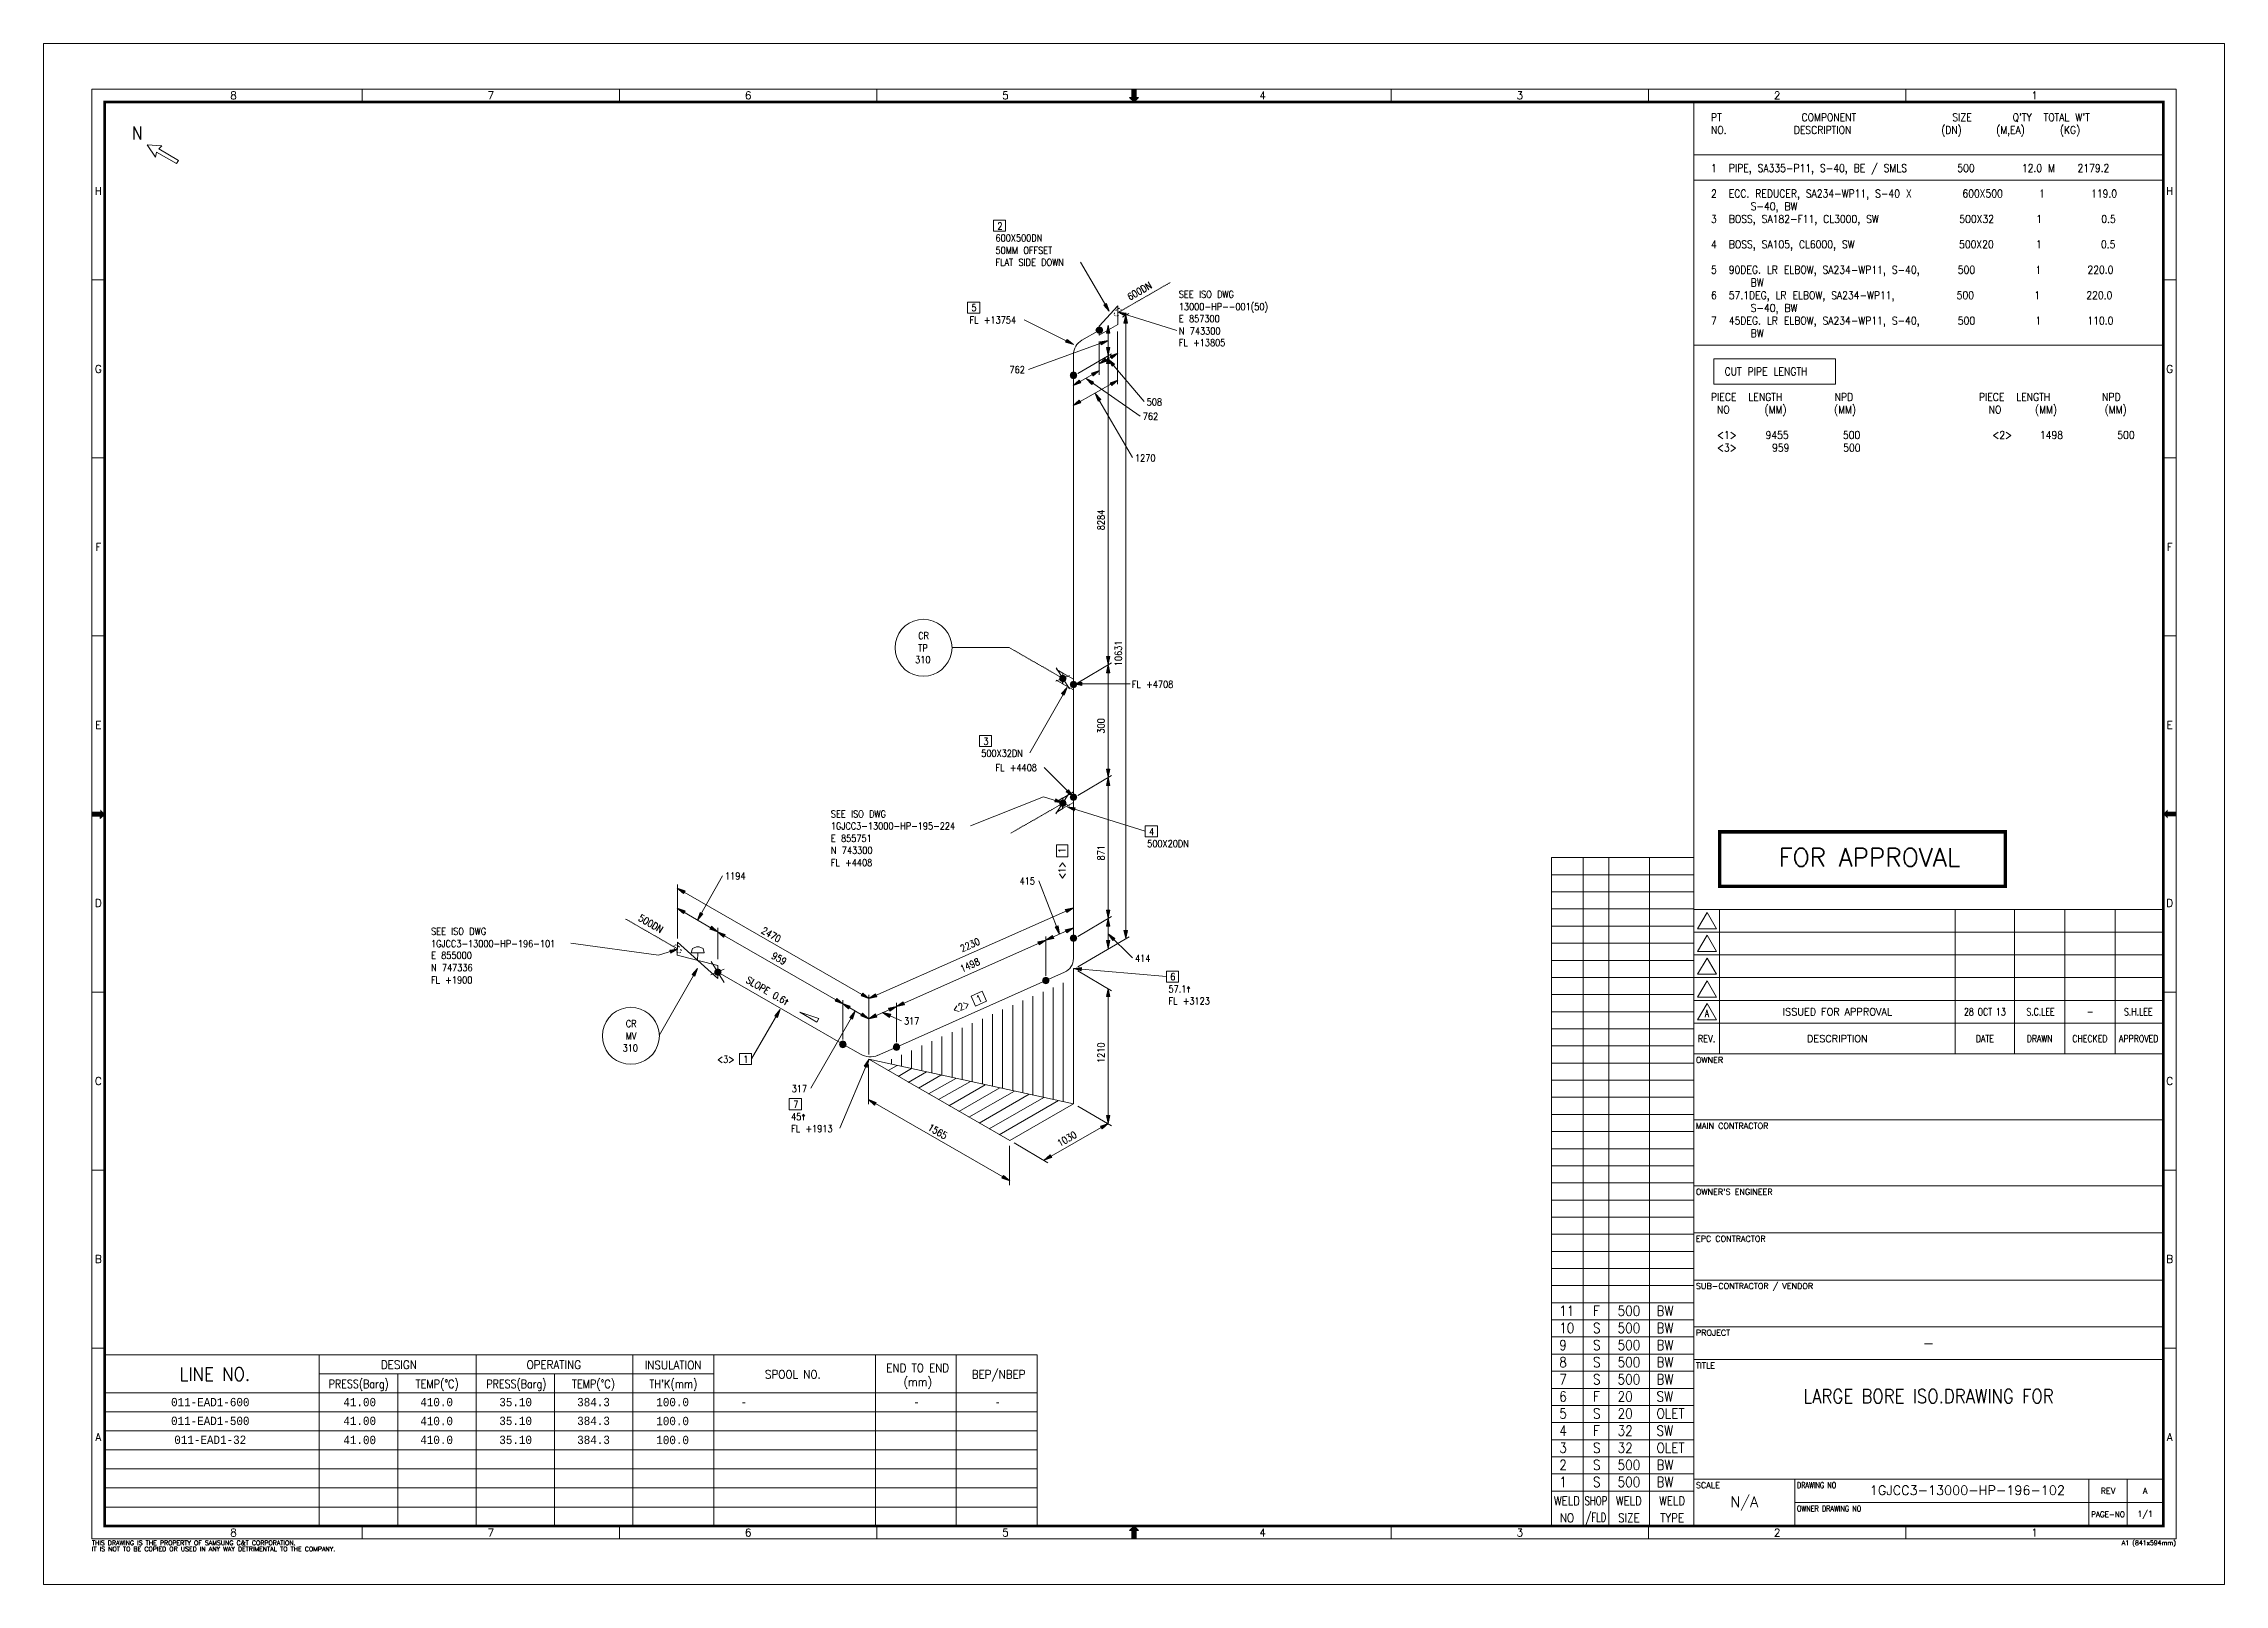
# Model space of a CAD drawing. Extents: x 0 to 841, y 0 to 594.
import ezdxf
from ezdxf.enums import TextEntityAlignment as Align

# ---------------------------------------------------------------- set-up
doc = ezdxf.new("R2010")
doc.units = 0
doc.header["$MEASUREMENT"] = 0
doc.linetypes.add('HIDDEN', pattern=[0.375, 0.25, -0.125])
doc.layers.get('0').update_dxf_attribs({"lineweight": 9})
for name, color, linetype, lineweight in [('1', 7, 'Continuous', 9), ('3', 7, 'Continuous', 9), ('4', 7, 'Continuous', 9), ('EMB', 7, 'Continuous', 9), ('P', 7, 'Continuous', 9), ('SYM', 7, 'Continuous', 9), ('T-TEXT1', 7, 'Continuous', 9), ('TB-TEXT', 7, 'Continuous', 9), ('TEXT', 7, 'Continuous', 9)]:
    doc.layers.add(name, color=color, linetype=linetype, lineweight=lineweight)
doc.styles.add('MONOTXT', font='MONOTXT')
doc.styles.add('ROMANS', font='ROMANS')
doc.styles.add('TXT', font='txt.shx')

msp = doc.modelspace()

# ---------------------------------------------------------------- texts
at = {"color": 7, "linetype": 'Continuous', "lineweight": 0, "style": 'MONOTXT'}
for s, height, width, p in [('011-EAD1-600', 3.237525, 0.899599, (64.275, 70.2625)), ('41.00', 3.23753, 0.899599, (121.9, 70.2625)), ('410.0', 3.23753, 0.899599, (151.5625, 70.2625)), ('35.10', 3.23753, 0.899599, (182.0375, 70.2625)), ('384.3', 3.23753, 0.899599, (212.075, 70.2625)), ('100.0', 3.23753, 0.899599, (242.575, 70.2625)), ('-', 3.24, 0.901042, (336.675, 70.275)), ('-', 3.24, 0.901042, (367.925, 70.275)), ('011-EAD1-500', 3.237525, 0.899599, (64.275, 63.0375)), ('41.00', 3.23753, 0.899599, (121.9, 63.0375)), ('410.0', 3.23753, 0.899599, (151.5625, 62.975)), ('35.10', 3.23753, 0.899599, (182.0375, 63.0375)), ('384.3', 3.23753, 0.899599, (212.075, 63.0375)), ('100.0', 3.23753, 0.899599, (242.575, 62.975)), ('011-EAD1-32', 3.237525, 0.899599, (64.2625, 55.7375)), ('41.00', 3.23753, 0.899599, (121.9, 55.675)), ('410.0', 3.23753, 0.899599, (151.5625, 55.7125)), ('35.10', 3.23753, 0.899599, (182.0375, 55.7125)), ('384.3', 3.23753, 0.899599, (212.075, 55.7125)), ('100.0', 3.23753, 0.899599, (242.575, 55.675))]:
    msp.add_text(s, height=height, dxfattribs=dict(at, width=width)).set_placement(p, align=Align.MIDDLE)
at = {"color": 7, "linetype": 'Continuous', "lineweight": 0, "style": 'MONOTXT', "width": 0.901042}
msp.add_text('-', height=3.24, dxfattribs=at).set_placement((268.775, 70.2625), align=Align.MIDDLE_LEFT)
at = {"color": 3, "linetype": 'Continuous', "lineweight": 0, "style": 'ROMANS'}
msp.add_text('1GJCC3-13000-HP-196-102', height=3.612525, dxfattribs=at).set_placement((704.275, 36.2625), align=Align.MIDDLE_LEFT)
at = {"layer": '1', "color": 2, "linetype": 'Continuous', "lineweight": 0, "style": 'ROMANS', "width": 0.849993}
msp.add_text('LARGE BORE ISO.DRAWING FOR', height=5.48625, dxfattribs=at).set_placement((726.9, 72.55), align=Align.MIDDLE)
at = {"layer": '3', "color": 2, "linetype": 'Continuous', "lineweight": 0, "style": 'TXT', "width": 0.851861}
for s, p in [('2', (367.8, 522.4)), ('50MM OFFSET', (367.1, 513)), ('600X500DN', (367.1, 517.7)), ('FLAT SIDE DOWN', (367.1, 508.3)), ('SEE ISO DWG', (437.8, 496)), ('FL +13754', (357.1, 486.1)), ('5', (357.8, 490.8)), ('E 857300', (437.8, 486.6)), ('13000-HP--001(50)', (437.8, 491.3)), ('N 743300', (437.8, 481.9)), ('FL +13805', (437.8, 477.3)), ('762', (372.5, 466.9)), ('508', (425.4, 454.5)), ('762', (423.9, 448.9)), ('1270', (420.9, 432.9)), ('TP', (337.3, 359.7)), ('CR', (337.3, 364.4)), ('310', (336.1, 355.1)), ('FL +4708', (419.7, 345.7)), ('500X32DN', (361.6, 319.1)), ('3', (362.4, 323.7)), ('FL +4408', (367.1, 313.5)), ('SEE ISO DWG', (303.6, 295.7)), ('E 855751', (303.6, 286.3)), ('1GJCC3-13000-HP-195-224', (303.6, 291)), ('500X20DN', (425.6, 284.2)), ('4', (426.3, 288.9)), ('N 743300', (303.6, 281.6)), ('FL +4408', (303.6, 276.9)), ('1194', (262.8, 271.7)), ('415', (376.4, 269.8)), ('SEE ISO DWG', (149.4, 250.4)), ('1GJCC3-13000-HP-196-101', (149.4, 245.7)), ('E 855000', (149.4, 241.1)), ('N 747336', (149.4, 236.4)), ('414', (420.9, 240)), ('6', (434.5, 232.9)), ('FL +1900', (149.4, 231.7)), ('57.1^ ', (433.8, 228.2)), ('FL +3123', (433.8, 223.5)), ('CR', (224.5, 214.8)), ('MV', (224.5, 210.1)), ('317', (331.8, 215.8)), ('310', (223.3, 205.4)), ('<3>', (259.7, 201.1)), ('1', (269.8, 201.1)), ('317', (288.5, 189.8)), ('7', (289.1, 183.7)), ('45^ ', (288.3, 179)), ('FL +1913', (288.3, 174.4))]:
    msp.add_text(s, height=2.7, dxfattribs=at).set_placement(p)
for s, rotation, p in [('600DN', 30, (418.9, 494.9)), ('8284', 90, (409.1, 406.4)), ('10631', 90, (415.8, 354)), ('300', 90, (409.1, 328)), ('1', 90, (394.1, 282)), ('<1>', 90, (394.1, 271.9)), ('871', 90, (409.1, 279.1)), ('500DN', 330, (229.1, 256.1)), ('2470', 330, (276.5, 251.3)), ('2230', 24, (354.2, 243.7)), ('959', 330, (280.4, 241.6)), ('1498', 24, (354.2, 235.9)), ('SLOPE 0.6^ ', 330, (270.6, 232.2)), ('1', 24, (360.4, 224.2)), ('<2>', 24, (351.3, 220.1)), ('1210', 90, (409.1, 201)), ('1565', 330, (340.7, 175.4)), ('1030', 30, (391.9, 168.6))]:
    msp.add_text(s, height=2.7, rotation=rotation, dxfattribs=at).set_placement(p)
at = {"layer": '4', "color": 2, "linetype": 'Continuous', "lineweight": 0, "style": 'TXT', "width": 0.859991}
msp.add_text('N', height=5, dxfattribs=at).set_placement((34, 557))
at = {"layer": 'EMB', "color": 2, "linetype": 'Continuous', "lineweight": 0, "style": 'TXT', "width": 0.866675}
for s, p in [(" PT            COMPONENT              SIZE      Q'TY  TOTAL W'T", (640.7, 564.1)), (' NO.          DESCRIPTION             (DN)     (M,EA)     (KG)', (640.7, 559.2)), (' 1  PIPE, SA335-P11, S-40, BE / SMLS     500       12.0 M   2179.2', (640.7, 544.5)), (' 2  ECC. REDUCER, SA234-WP11, S-40 X     600X500     1       119.0', (640.7, 534.7)), ('       S-40, BW', (640.7, 529.8)), (' 3  BOSS, SA182-F11, CL3000, SW          500X32      1         0.5', (640.7, 524.9)), (' 4  BOSS, SA105, CL6000, SW              500X20      1         0.5', (640.7, 515.1)), (' 5  90DEG. LR ELBOW, SA234-WP11, S-40,   500         1       220.0', (640.7, 505.3)), (' 6  57.1DEG, LR ELBOW, SA234-WP11,       500         1       220.0', (640.7, 495.5)), ('       BW', (640.7, 500.4)), (' 7  45DEG. LR ELBOW, SA234-WP11, S-40,   500         1       110.0', (640.7, 485.7)), ('       S-40, BW', (640.7, 490.6)), ('       BW', (640.7, 480.8)), ('   CUT PIPE LENGTH', (640.7, 466.1)), (' PIECE  LENGTH       NPD                   PIECE  LENGTH       NPD', (640.7, 456.3)), ('  NO     (MM)       (MM)                    NO     (MM)       (MM)', (640.7, 451.4)), ('  <1>    9455        500                    <2>    1498        500', (640.7, 441.6)), ('  <3>     959        500', (640.7, 436.7))]:
    msp.add_text(s, height=3, dxfattribs=at).set_placement(p)
at = {"layer": 'SYM', "color": 2, "linetype": 'Continuous', "lineweight": 0, "style": 'TXT', "width": 0.871788}
for s, p in [('11', (584.5, 103.5)), ('F', (597.5, 103.5)), ('500', (607, 103.5)), ('BW', (622, 103.5)), ('9', (584.5, 90.3)), ('10', (584.5, 96.9)), ('S', (597.5, 96.9)), ('S', (597.5, 90.3)), ('500', (607, 96.9)), ('500', (607, 90.3)), ('BW', (622, 96.9)), ('BW', (622, 90.3)), ('8', (584.5, 83.7)), ('S', (597.5, 83.7)), ('500', (607, 83.7)), ('BW', (622, 83.7)), ('7', (584.5, 77.1)), ('S', (597.5, 77.1)), ('500', (607, 77.1)), ('BW', (622, 77.1)), ('5', (584.5, 63.9)), ('6', (584.5, 70.5)), ('S', (597.5, 63.9)), ('F', (597.5, 70.5)), ('20', (607, 70.5)), ('20', (607, 63.9)), ('SW', (622, 70.5)), ('OLET', (622, 63.9)), ('4', (584.5, 57.3)), ('F', (597.5, 57.3)), ('32', (607, 57.3)), ('SW', (622, 57.3)), ('3', (584.5, 50.7)), ('S', (597.5, 50.7)), ('32', (607, 50.7)), ('OLET', (622, 50.7)), ('2', (584.5, 44.1)), ('S', (597.5, 44.1)), ('500', (607, 44.1)), ('BW', (622, 44.1)), ('1', (584.5, 37.5)), ('S', (597.5, 37.5)), ('500', (607, 37.5)), ('BW', (622, 37.5))]:
    msp.add_text(s, height=3.9, dxfattribs=at).set_placement(p)
at = {"layer": 'T-TEXT1', "color": 7, "linetype": 'Continuous', "lineweight": 0, "style": 'ROMANS'}
for s, height, p in [('8', 2.9732, (73.1875, 574.0125)), ('7', 2.9732, (172.425, 574.0125)), ('6', 2.9732, (271.65, 574.0125)), ('5', 2.9732, (370.8875, 574.0125)), ('4', 2.9732, (470.1125, 574.0125)), ('3', 2.9732, (569.35, 574.0125)), ('2', 2.9732, (668.575, 574.0125)), ('1', 2.9732, (767.8125, 574.0125)), ('H', 2.9732, (21.1, 537.2125)), ('H', 2.9732, (819.9, 537.2125)), ('G', 2.9732, (21.1, 468.575)), ('G', 2.9732, (819.9, 468.575)), ('F', 2.9732, (21.1, 399.95)), ('F', 2.9732, (819.9, 399.95)), ('E', 2.9732, (21.1, 331.3125)), ('E', 2.9732, (819.9, 331.3125)), ('D', 2.9732, (21.1, 262.6875)), ('D', 2.9732, (819.9, 262.6875)), ('ISSUED FOR APPROVAL', 2.743125, (691.75, 220.7375)), ('DESCRIPTION', 2.743125, (691.75, 210.425)), ('C', 2.9732, (21.1, 194.05)), ('C', 2.9732, (819.9, 194.05)), ('B', 2.9732, (21.1, 125.425)), ('B', 2.9732, (819.9, 125.425)), ('-', 4.0232, (726.9125, 93)), ('A', 2.9732, (21.1, 56.7875)), ('A', 2.9732, (819.9, 56.7875)), ('N/A', 4.02323, (655.85, 31.525)), ('REV', 2.26305, (796.1125, 36.05)), ('A', 2.263, (810.45, 36.05)), ('1/1', 2.26305, (810.45, 27)), ('8', 2.9732, (73.1875, 19.9875)), ('7', 2.9732, (172.425, 19.9875)), ('6', 2.9732, (271.65, 19.9875)), ('5', 2.9732, (370.8875, 19.9875)), ('4', 2.9732, (470.1125, 19.9875)), ('3', 2.9732, (569.35, 19.9875)), ('2', 2.9732, (668.575, 19.9875)), ('1', 2.9732, (767.8125, 19.9875))]:
    msp.add_text(s, height=height, dxfattribs=at).set_placement(p, align=Align.MIDDLE)
at = {"layer": 'T-TEXT1', "color": 4, "linetype": 'Continuous', "lineweight": 0, "style": 'ROMANS'}
msp.add_text('FOR APPROVAL', height=7.012425, dxfattribs=at).set_placement((704.0875, 280.325), align=Align.MIDDLE)
at = {"layer": 'T-TEXT1', "color": 7, "linetype": 'Continuous', "lineweight": 0, "style": 'ROMANS'}
for s, height, width, p in [('A', 2.7431, 0.800027, (641.4625, 220.1)), ('S.C.LEE', 2.74313, 0.800027, (770.0875, 220.7375)), ('-', 2.7431, 0.800027, (789.25, 220.7375)), ('S.H.LEE', 2.74313, 0.800027, (807.775, 220.7375)), ('REV.', 2.74313, 0.850007, (641.325, 210.425)), ('DATE', 2.74313, 0.800027, (748.65, 210.425)), ('DRAWN', 2.74313, 0.800027, (769.7625, 210.425)), ('CHECKED', 2.74313, 0.800027, (789.1375, 210.425)), ('APPROVED', 2.74313, 0.800027, (807.9625, 210.425)), ('PAGE-NO', 2.26305, 0.900013, (796.1125, 27))]:
    msp.add_text(s, height=height, dxfattribs=dict(at, width=width)).set_placement(p, align=Align.MIDDLE)
for s, p in [('OWNER', (637.2125, 201.05)), ('MAIN CONTRACTOR', (637.2125, 175.625)), ("OWNER'S ENGINEER", (637.2125, 150.2)), ('EPC CONTRACTOR', (637.2125, 132.1)), ('SUB-CONTRACTOR / VENDOR', (637.2125, 113.8875)), ('PROJECT', (637.2125, 95.8875)), ('TITLE', (637.2125, 83.2125)), ('SCALE', (637.2125, 37.125))]:
    msp.add_text(s, height=2.26305, dxfattribs=at).set_placement(p)
at = {"layer": 'T-TEXT1', "color": 2, "linetype": 'Continuous', "lineweight": 0, "style": 'ROMANS'}
for s, height, width, p in [('DESIGN', 3.24, 0.9, (137, 83.0625)), ('OPERATING', 3.24, 0.9, (196.7375, 83.0625)), ('INSULATION', 3.24, 0.9, (242.75, 82.925)), ('END TO END', 3.24, 0.9, (337.0875, 81.8)), ('LINE NO.', 5.184, 0.9, (66.025, 78.4875)), ('PRESS(Barg)', 3.24, 0.83, (121.5125, 75.675)), ('TEMP(%%dC)', 3.24, 0.85, (151.7875, 75.675)), ('PRESS(Barg)', 3.24, 0.83, (182.3125, 75.675)), ('TEMP(%%dC)', 3.24, 0.85, (212.0625, 75.675)), ("TH'K(mm)", 3.24, 0.85, (242.875, 75.675)), ('SPOOL NO.', 3.24, 0.9, (288.95, 79.3375)), ('(mm)', 3.24, 0.9, (337.0875, 76.4125)), ('BEP/NBEP', 3.24, 0.9, (368.2875, 79.3375))]:
    msp.add_text(s, height=height, dxfattribs=dict(at, width=width)).set_placement(p, align=Align.CENTER)
for s, width, p in [('WELD', 0.857143, (587.475, 32.2125)), ('SHOP', 0.714308, (598.625, 32.2125)), ('WELD', 0.857143, (611.35, 32.2125)), ('WELD', 0.857143, (628.0375, 32.2125)), ('NO', 0.857143, (587.475, 25.6125)), ('/FLD', 0.714308, (598.6375, 25.6125)), ('SIZE', 0.857143, (611.3625, 25.6125)), ('TYPE', 0.857143, (628.0375, 25.6125))]:
    msp.add_text(s, height=3.36, dxfattribs=dict(at, width=width)).set_placement(p, align=Align.MIDDLE)
at = {"layer": 'T-TEXT1', "color": 7, "linetype": 'Continuous', "lineweight": 0, "style": 'ROMANS', "width": 0.799993}
for s, p in [('DRAWING NO', (676.175, 37.125)), ('OWNER DRAWING NO', (676.175, 28.075))]:
    msp.add_text(s, height=2.26305, dxfattribs=at).set_placement(p)
at = {"layer": 'T-TEXT1', "color": 7, "linetype": 'Continuous', "lineweight": 0, "style": 'ROMANS'}
for s, p in [('THIS DRAWING IS THE PROPERTY OF SAMSUNG C&T CORPORATION.', (18.6125, 16.0125)), ('IT IS NOT TO BE COPIED OR USED IN ANY WAY DETRIMENTAL TO THE COMPANY.', (18.6125, 13.65))]:
    msp.add_text(s, height=1.749975, dxfattribs=at).set_placement(p, align=Align.MIDDLE_LEFT)
msp.add_text('A1 (841x594mm)', height=1.749975, dxfattribs=at).set_placement((822.3375, 16.0125), align=Align.MIDDLE_RIGHT)
at = {"layer": 'TEXT', "color": 7, "linetype": 'Continuous', "lineweight": 0, "style": 'ROMANS', "width": 0.800027}
msp.add_text('28 OCT 13', height=2.74313, dxfattribs=at).set_placement((748.6375, 220.7375), align=Align.MIDDLE)

# ---------------------------------------------------------------- linework, layer by layer
at = {"layer": '1', "color": 1, "linetype": 'Continuous', "lineweight": 0}
for p, q in [((407.1375, 483.5375), (400.3875, 479.6375)), ((397.1375, 474.05), (397.1375, 466.125)), ((397.1375, 466.125), (397.1375, 346.9125)), ((397.1375, 346.9125), (397.1375, 303.4875)), ((397.1375, 303.4875), (397.1375, 249.15)), ((397.1375, 249.15), (397.1375, 241.225)), ((308.2125, 208.2), (259.9875, 236.025)), ((393.75, 236.025), (386.475, 232.775)), ((386.475, 232.775), (328.8875, 207.1625)), ((314.975, 204.4375), (308.2125, 208.2)), ((328.8875, 207.1625), (321.6, 203.9125))]:
    msp.add_line(p, q, dxfattribs=at)
for centre, radius, start, end in [((403.5707, 474.0591), 6.4318, 119.2488639, 180), ((391.4536, 241.2295), 5.6857, 292.9323111, 0), ((318.8127, 210.8284), 7.4525, 239.036225, 292.932175)]:
    msp.add_arc(centre, radius, start, end, dxfattribs=at)
at = {"layer": '3', "color": 2, "linetype": 'Continuous', "lineweight": 0}
for p, q in [((410.9125, 490.825), (399.8625, 509.8)), ((414.425, 490.4375), (437.0375, 483.4125)), ((418.45, 489.9125), (416.1125, 488.4875)), ((417.2875, 249.025), (417.2875, 489.3875)), ((397.1375, 477.95), (378.15, 487.575)), ((410.525, 479.5125), (379.8375, 468.3375)), ((410.525, 473.7875), (410.525, 485.4875)), ((414.1625, 462.7375), (414.1625, 483.025)), ((411.825, 474.4375), (398.825, 466.775)), ((407.0125, 466.25), (407.0125, 479.125)), ((407.0125, 470.5375), (414.2875, 474.7)), ((410.525, 354.5875), (410.525, 473.7875)), ((410.525, 472.3625), (424.4375, 455.9875)), ((397, 462.225), (407.1375, 467.9375)), ((397, 454.425), (414.2875, 464.3)), ((397.1375, 460.6625), (397.1375, 463.7875)), ((402.075, 464.95), (422.875, 450.3875)), ((397.1375, 452.8625), (397.1375, 455.9875)), ((405.5875, 459.1), (419.8875, 434.4)), ((372.3, 361.2125), (350.2, 361.2125)), ((411.825, 355.2375), (398.825, 347.5625)), ((410.525, 311.1625), (410.525, 354.5875)), ((394.6625, 345.7375), (380.3625, 320.525)), ((397.2625, 347.175), (418.975, 347.175)), ((397, 303.75), (385.825, 314.9375)), ((411.825, 311.8125), (398.825, 304.1375)), ((385.5625, 303.625), (357.4875, 292.4375)), ((393.1, 301.2875), (385.5625, 303.625)), ((410.525, 256.825), (410.525, 311.1625)), ((394.6625, 299.725), (424.825, 290.3625)), ((244.5125, 269.825), (244.5125, 249.025)), ((252.1875, 256.0375), (261.8, 273.2)), ((391.8, 250.7125), (383.7375, 271.25)), ((244.3875, 268.3875), (318.225, 225.8875)), ((244.3875, 260.725), (259.85, 251.625)), ((318.225, 225.8875), (397.1375, 260.85)), ((397.1375, 262.4125), (397.1375, 259.2875)), ((259.9875, 253.05), (259.9875, 241.0875)), ((386.475, 248.375), (397.1375, 253.05)), ((397.1375, 254.6125), (397.1375, 251.4875)), ((411.825, 257.475), (398.825, 249.8)), ((410.525, 245.125), (410.525, 256.825)), ((237.1, 242.525), (203.3, 247.2)), ((244.6375, 244.8625), (237.1, 242.525)), ((259.85, 251.625), (308.2125, 223.8)), ((328.8875, 222.7625), (386.475, 248.375)), ((386.475, 249.8), (386.475, 234.5875)), ((418.5875, 249.675), (398.825, 238.1)), ((410.525, 250.8375), (419.8875, 241.4875)), ((252.1875, 237.45), (237.3625, 211.5875)), ((397.1375, 237.45), (433.0125, 234.3375)), ((397.1375, 237.45), (397.1375, 185.325)), ((411.825, 228.875), (398.825, 236.5375)), ((318.225, 227.3125), (318.225, 204.3)), ((385.4375, 187.7875), (385.4375, 228.4875)), ((389.3375, 187.0125), (389.3375, 230.175)), ((393.2375, 186.1), (393.2375, 231.8625)), ((410.525, 177.65), (410.525, 229.7875)), ((284.0375, 221.5875), (272.9875, 202.6125)), ((313.025, 220.9375), (295.8625, 191.3)), ((308.0875, 223.9375), (318.0875, 218.0875)), ((308.2125, 225.2375), (308.2125, 210.025)), ((318.225, 218.0875), (328.8875, 222.7625)), ((323.55, 220.425), (330.8375, 217.3)), ((328.8875, 224.1875), (328.8875, 208.9875)), ((365.9375, 192.0875), (365.9375, 219.775)), ((369.8375, 191.175), (369.8375, 221.5875)), ((373.7375, 190.3875), (373.7375, 223.2875)), ((377.6375, 189.4875), (377.6375, 225.1)), ((381.5375, 188.7), (381.5375, 226.7875)), ((346.4375, 196.2375), (346.4375, 211.1875)), ((350.3375, 195.4625), (350.3375, 212.8875)), ((354.2375, 194.55), (354.2375, 214.575)), ((358.1375, 193.775), (358.1375, 216.3875)), ((362.0375, 192.8625), (362.0375, 218.0875)), ((318.225, 202.35), (307.0375, 175.8375)), ((326.9375, 200.5375), (326.9375, 202.4875)), ((330.8375, 199.625), (330.8375, 204.175)), ((334.7375, 198.8375), (334.7375, 205.8625)), ((338.6375, 197.9375), (338.6375, 207.6875)), ((342.5375, 197.15), (342.5375, 209.375)), ((318.0875, 185.1875), (318.0875, 200.4)), ((325.6375, 198.0625), (329.1375, 200.0125)), ((329.5375, 195.85), (334.7375, 198.8375)), ((333.4375, 193.5125), (340.45, 197.5375)), ((337.3375, 191.3), (346.0375, 196.375)), ((341.2375, 189.0875), (351.7625, 195.075)), ((345.1375, 186.8875), (357.4875, 193.9)), ((318.0875, 186.8875), (372.5625, 155.55)), ((349.0375, 184.5375), (363.075, 192.6)), ((352.9375, 182.3375), (368.7875, 191.4375)), ((356.8375, 180.125), (374.3875, 190.1375)), ((360.7375, 177.7875), (380.1, 188.9625)), ((364.6375, 175.575), (385.6875, 187.6625)), ((368.5375, 173.3625), (391.4125, 186.4875)), ((372.5625, 171.15), (397.1375, 185.325)), ((385.825, 163.4875), (410.525, 177.65)), ((411.825, 176.7375), (398.825, 184.4125)), ((372.4375, 153.8625), (372.4375, 169.075)), ((387.25, 162.575), (374.25, 170.2375))]:
    msp.add_line(p, q, dxfattribs=at)
at = {"layer": '3', "color": 2, "linetype": 'HIDDEN', "lineweight": 0}
for p, q in [((412.9875, 490.175), (412.8625, 489.65)), ((412.9875, 489.1375), (413.3875, 489)), ((413.9, 491.475), (413.3875, 490.95)), ((413.9, 489), (414.55, 489.2625)), ((415.075, 491.9875), (414.55, 491.8625)), ((415.075, 489.9125), (415.4625, 490.5625)), ((415.5875, 491.2125), (415.4625, 491.6))]:
    msp.add_line(p, q, dxfattribs=at)
at = {"layer": '3', "color": 1, "linetype": 'HIDDEN', "lineweight": 0}
for p, q in [((393.1, 301.15), (372.95, 289.5875)), ((244.5125, 244.9875), (224.3625, 256.5625))]:
    msp.add_line(p, q, dxfattribs=at)
at = {"layer": '3', "color": 2, "linetype": 'Continuous', "lineweight": 0}
for points in [[(366.325, 521.6375), (371, 521.6375), (371, 525.925), (366.325, 525.925), (366.325, 521.6375)], [(356.3125, 490.0375), (360.9875, 490.0375), (360.9875, 494.3375), (356.3125, 494.3375), (356.3125, 490.0375)], [(409.875, 493.8125), (410.9125, 490.825), (408.8375, 493.1625), (409.875, 493.8125)], [(409.7375, 493.6875), (410.9125, 490.825), (408.9625, 493.2875)], [(409.6125, 493.6875), (410.9125, 490.825), (409.0875, 493.2875)], [(409.4875, 493.55), (410.9125, 490.825), (409.225, 493.425)], [(417.15, 488.875), (414.425, 490.4375), (417.5375, 490.0375), (417.15, 488.875)], [(417.15, 489), (414.425, 490.4375), (417.5375, 489.9125)], [(417.2875, 489.1375), (414.425, 490.4375), (417.4125, 489.7875)], [(417.2875, 489.2625), (414.425, 490.4375), (417.4125, 489.65)], [(416.6375, 486.275), (417.2875, 489.3875), (417.9375, 486.275), (416.6375, 486.275)], [(416.7625, 486.275), (417.2875, 489.3875), (417.8, 486.275)], [(417.025, 486.275), (417.2875, 489.3875), (417.675, 486.275)], [(417.15, 486.275), (417.2875, 489.3875), (417.4125, 486.275)], [(394.6625, 479.9), (397.1375, 477.95), (394.1375, 478.8625), (394.6625, 479.9)], [(394.6625, 479.775), (397.1375, 477.95), (394.275, 478.9875)], [(394.5375, 479.6375), (397.1375, 477.95), (394.275, 479.125)], [(394.5375, 479.5125), (397.1375, 477.95), (394.4, 479.25)], [(407.4, 478.9875), (410.525, 479.5125), (407.7875, 477.825), (407.4, 478.9875)], [(407.4, 478.8625), (410.525, 479.5125), (407.7875, 477.95)], [(407.5375, 478.7375), (410.525, 479.5125), (407.6625, 478.0875)], [(407.5375, 478.6), (410.525, 479.5125), (407.6625, 478.2125)], [(409.875, 482.375), (410.525, 485.4875), (411.175, 482.375), (409.875, 482.375)], [(410, 482.375), (410.525, 485.4875), (411.0375, 482.375)], [(410.2625, 482.375), (410.525, 485.4875), (410.9125, 482.375)], [(410.3875, 482.375), (410.525, 485.4875), (410.65, 482.375)], [(410, 471.5875), (407.0125, 470.5375), (409.35, 472.625), (410, 471.5875)], [(409.875, 471.7125), (407.0125, 470.5375), (409.4875, 472.4875)], [(409.875, 471.8375), (407.0125, 470.5375), (409.4875, 472.3625)], [(409.7375, 471.975), (407.0125, 470.5375), (409.6125, 472.2375)], [(411.175, 476.9125), (410.525, 473.7875), (409.875, 476.9125), (411.175, 476.9125)], [(409.875, 470.675), (410.525, 473.7875), (411.175, 470.675), (409.875, 470.675)], [(411.0375, 476.9125), (410.525, 473.7875), (410, 476.9125)], [(410, 470.675), (410.525, 473.7875), (411.0375, 470.675)], [(410.9125, 476.9125), (410.525, 473.7875), (410.2625, 476.9125)], [(410.2625, 470.675), (410.525, 473.7875), (410.9125, 470.675)], [(410.65, 476.9125), (410.525, 473.7875), (410.3875, 476.9125)], [(410.3875, 470.675), (410.525, 473.7875), (410.65, 470.675)], [(412.0875, 469.6375), (410.525, 472.3625), (412.9875, 470.4125), (412.0875, 469.6375)], [(412.2125, 469.7625), (410.525, 472.3625), (412.8625, 470.2875)], [(412.3375, 469.8875), (410.525, 472.3625), (412.7375, 470.2875)], [(412.475, 469.8875), (410.525, 472.3625), (412.6, 470.15)], [(411.3, 473.6625), (414.2875, 474.7), (411.95, 472.625), (411.3, 473.6625)], [(411.4375, 473.5375), (414.2875, 474.7), (411.825, 472.75)], [(411.4375, 473.4), (414.2875, 474.7), (411.825, 472.8875)], [(411.5625, 473.275), (414.2875, 474.7), (411.6875, 473.0125)], [(399.9875, 463.2625), (397, 462.225), (399.3375, 464.3), (399.9875, 463.2625)], [(399.8625, 463.3875), (397, 462.225), (399.475, 464.175)], [(399.8625, 463.525), (397, 462.225), (399.475, 464.0375)], [(399.7375, 463.65), (397, 462.225), (399.6, 463.9125)], [(404.2875, 462.6125), (402.075, 464.95), (404.9375, 463.65), (404.2875, 462.6125)], [(404.4125, 462.7375), (402.075, 464.95), (404.8, 463.525)], [(404.4125, 462.875), (402.075, 464.95), (404.8, 463.3875)], [(404.5375, 463), (402.075, 464.95), (404.675, 463.2625)], [(404.15, 466.9), (407.1375, 467.9375), (404.8, 465.8625), (404.15, 466.9)], [(404.2875, 466.775), (407.1375, 467.9375), (404.675, 465.9875)], [(404.2875, 466.6375), (407.1375, 467.9375), (404.675, 466.125)], [(404.4125, 466.5125), (407.1375, 467.9375), (404.5375, 466.25)], [(411.3, 463.2625), (414.2875, 464.3), (411.95, 462.225), (411.3, 463.2625)], [(411.4375, 463.1375), (414.2875, 464.3), (411.825, 462.35)], [(411.4375, 463), (414.2875, 464.3), (411.825, 462.4875)], [(411.5625, 462.875), (414.2875, 464.3), (411.6875, 462.6125)], [(399.9875, 455.4625), (397, 454.425), (399.3375, 456.5), (399.9875, 455.4625)], [(399.8625, 455.5875), (397, 454.425), (399.475, 456.375)], [(399.8625, 455.725), (397, 454.425), (399.475, 456.2375)], [(399.7375, 455.85), (397, 454.425), (399.6, 456.1125)], [(406.625, 456.1125), (405.5875, 459.1), (407.6625, 456.7625), (406.625, 456.1125)], [(406.75, 456.2375), (405.5875, 459.1), (407.5375, 456.6375)], [(406.8875, 456.2375), (405.5875, 459.1), (407.4, 456.6375)], [(407.0125, 456.375), (405.5875, 459.1), (407.275, 456.5)], [(339.2875, 372.1375), (341.2375, 371.875), (343.05, 371.35), (344.7375, 370.575), (346.3, 369.5375), (347.7375, 368.1), (348.775, 366.5375), (349.55, 364.85), (350.075, 363.0375), (350.3375, 361.0875), (350.075, 359.1375), (349.55, 357.3125), (348.775, 355.625), (347.7375, 354.0625), (346.3, 352.6375), (344.7375, 351.5875), (343.05, 350.8125), (341.2375, 350.2875), (339.2875, 350.1625), (337.3375, 350.2875), (335.5125, 350.8125), (333.825, 351.5875), (332.2625, 352.6375), (330.8375, 354.0625), (329.7875, 355.625), (329.0125, 357.3125), (328.4875, 359.1375), (328.3625, 361.0875), (328.4875, 363.0375), (329.0125, 364.85), (329.7875, 366.5375), (330.8375, 368.1), (332.2625, 369.5375), (333.825, 370.575), (335.5125, 371.35), (337.3375, 371.875), (339.2875, 372.1375)], [(411.175, 357.7), (410.525, 354.5875), (409.875, 357.7), (411.175, 357.7)], [(409.875, 351.4625), (410.525, 354.5875), (411.175, 351.4625), (409.875, 351.4625)], [(411.0375, 357.7), (410.525, 354.5875), (410, 357.7)], [(410, 351.4625), (410.525, 354.5875), (411.0375, 351.4625)], [(410.9125, 357.7), (410.525, 354.5875), (410.2625, 357.7)], [(410.2625, 351.4625), (410.525, 354.5875), (410.9125, 351.4625)], [(410.65, 357.7), (410.525, 354.5875), (410.3875, 357.7)], [(410.3875, 351.4625), (410.525, 354.5875), (410.65, 351.4625)], [(392.5875, 343.4), (394.6625, 345.7375), (393.625, 342.75), (392.5875, 343.4)], [(392.7125, 343.275), (394.6625, 345.7375), (393.4875, 342.8875)], [(392.8375, 343.275), (394.6625, 345.7375), (393.3625, 342.8875)], [(392.975, 343.1375), (394.6625, 345.7375), (393.2375, 343.0125)], [(400.3875, 346.525), (397.2625, 347.175), (400.3875, 347.825), (400.3875, 346.525)], [(400.3875, 346.65), (397.2625, 347.175), (400.3875, 347.6875)], [(400.3875, 346.9125), (397.2625, 347.175), (400.3875, 347.5625)], [(400.3875, 347.0375), (397.2625, 347.175), (400.3875, 347.3)], [(360.8625, 322.9875), (365.5375, 322.9875), (365.5375, 327.2875), (360.8625, 327.2875), (360.8625, 322.9875)], [(411.175, 314.2875), (410.525, 311.1625), (409.875, 314.2875), (411.175, 314.2875)], [(411.0375, 314.2875), (410.525, 311.1625), (410, 314.2875)], [(410.9125, 314.2875), (410.525, 311.1625), (410.2625, 314.2875)], [(410.65, 314.2875), (410.525, 311.1625), (410.3875, 314.2875)], [(390.375, 302.8375), (393.1, 301.2875), (389.9875, 301.675), (390.375, 302.8375)], [(395.1875, 306.35), (397, 303.75), (394.4, 305.575), (395.1875, 306.35)], [(395.05, 306.225), (397, 303.75), (394.5375, 305.7)], [(395.05, 306.225), (397, 303.75), (394.6625, 305.8375)], [(394.925, 306.0875), (397, 303.75), (394.6625, 305.8375)], [(409.875, 308.0375), (410.525, 311.1625), (411.175, 308.0375), (409.875, 308.0375)], [(410, 308.0375), (410.525, 311.1625), (411.0375, 308.0375)], [(410.2625, 308.0375), (410.525, 311.1625), (410.9125, 308.0375)], [(410.3875, 308.0375), (410.525, 311.1625), (410.65, 308.0375)], [(390.375, 302.7125), (393.1, 301.2875), (389.9875, 301.8)], [(390.2375, 302.5875), (393.1, 301.2875), (390.1125, 301.9375)], [(390.2375, 302.45), (393.1, 301.2875), (390.1125, 302.0625)], [(397.3875, 298.1625), (394.6625, 299.725), (397.7875, 299.3375), (397.3875, 298.1625)], [(397.3875, 298.2875), (394.6625, 299.725), (397.7875, 299.2)], [(397.525, 298.425), (394.6625, 299.725), (397.65, 299.075)], [(397.525, 298.55), (394.6625, 299.725), (397.65, 298.9375)], [(424.825, 288.15), (429.5, 288.15), (429.5, 292.4375), (424.825, 292.4375), (424.825, 288.15)], [(394.925, 280.4875), (394.925, 285.1625), (390.6375, 285.1625), (390.6375, 280.4875), (394.925, 280.4875)], [(246.725, 266.3125), (244.3875, 268.3875), (247.375, 267.35), (246.725, 266.3125)], [(246.85, 266.4375), (244.3875, 268.3875), (247.2375, 267.225)], [(246.85, 266.575), (244.3875, 268.3875), (247.2375, 267.0875)], [(246.9875, 266.7), (244.3875, 268.3875), (247.1125, 266.9625)], [(246.725, 258.6375), (244.3875, 260.725), (247.375, 259.6875), (246.725, 258.6375)], [(246.85, 258.775), (244.3875, 260.725), (247.2375, 259.55)], [(246.85, 258.9), (244.3875, 260.725), (247.2375, 259.425)], [(246.9875, 259.0375), (244.3875, 260.725), (247.1125, 259.2875)], [(394.0125, 260.2), (397.1375, 260.85), (394.5375, 259.0375), (394.0125, 260.2)], [(394.1375, 260.075), (397.1375, 260.85), (394.5375, 259.1625)], [(394.1375, 259.9375), (397.1375, 260.85), (394.4, 259.2875)], [(394.275, 259.8125), (397.1375, 260.85), (394.4, 259.425)], [(254.2625, 258.5125), (252.1875, 256.0375), (253.225, 259.0375), (254.2625, 258.5125)], [(254.1375, 258.6375), (252.1875, 256.0375), (253.35, 259.0375)], [(254, 258.6375), (252.1875, 256.0375), (253.4875, 258.9)], [(253.875, 258.775), (252.1875, 256.0375), (253.6125, 258.9)], [(257.5125, 253.7), (259.85, 251.625), (256.8625, 252.6625), (257.5125, 253.7)], [(257.3875, 253.575), (259.85, 251.625), (256.9875, 252.7875)], [(257.3875, 253.4375), (259.85, 251.625), (256.9875, 252.925)], [(257.25, 253.3125), (259.85, 251.625), (257.125, 253.05)], [(391.2875, 253.8375), (391.8, 250.7125), (390.1125, 253.4375), (391.2875, 253.8375)], [(391.15, 253.8375), (391.8, 250.7125), (390.2375, 253.4375)], [(391.025, 253.7), (391.8, 250.7125), (390.375, 253.575)], [(390.8875, 253.7), (391.8, 250.7125), (390.5, 253.575)], [(394.0125, 252.4), (397.1375, 253.05), (394.5375, 251.2375), (394.0125, 252.4)], [(394.1375, 252.275), (397.1375, 253.05), (394.5375, 251.3625)], [(394.1375, 252.1375), (397.1375, 253.05), (394.4, 251.4875)], [(394.275, 252.0125), (397.1375, 253.05), (394.4, 251.625)], [(411.175, 259.9375), (410.525, 256.825), (409.875, 259.9375), (411.175, 259.9375)], [(409.875, 253.7), (410.525, 256.825), (411.175, 253.7), (409.875, 253.7)], [(411.0375, 259.9375), (410.525, 256.825), (410, 259.9375)], [(410, 253.7), (410.525, 256.825), (411.0375, 253.7)], [(410.9125, 259.9375), (410.525, 256.825), (410.2625, 259.9375)], [(410.2625, 253.7), (410.525, 256.825), (410.9125, 253.7)], [(410.65, 259.9375), (410.525, 256.825), (410.3875, 259.9375)], [(410.3875, 253.7), (410.525, 256.825), (410.65, 253.7)], [(241.525, 244.475), (244.6375, 244.8625), (241.9125, 243.3), (241.525, 244.475)], [(241.525, 244.3375), (244.6375, 244.8625), (241.9125, 243.4375)], [(241.65, 244.2125), (244.6375, 244.8625), (241.7875, 243.5625)], [(241.65, 244.0875), (244.6375, 244.8625), (241.7875, 243.6875)], [(262.1875, 249.5375), (259.85, 251.625), (262.8375, 250.5875), (262.1875, 249.5375)], [(262.325, 249.675), (259.85, 251.625), (262.7125, 250.45)], [(262.325, 249.8), (259.85, 251.625), (262.7125, 250.325)], [(262.45, 249.9375), (259.85, 251.625), (262.5875, 250.1875)], [(383.35, 247.725), (386.475, 248.375), (383.875, 246.55), (383.35, 247.725)], [(383.4875, 247.5875), (386.475, 248.375), (383.875, 246.6875)], [(383.4875, 247.4625), (386.475, 248.375), (383.7375, 246.8125)], [(383.6125, 247.3375), (386.475, 248.375), (383.7375, 246.9375)], [(389.5875, 249.025), (386.475, 248.375), (389.075, 250.1875), (389.5875, 249.025)], [(389.5875, 249.15), (386.475, 248.375), (389.2, 250.0625)], [(389.4625, 249.2875), (386.475, 248.375), (389.2, 249.9375)], [(389.4625, 249.4125), (386.475, 248.375), (389.3375, 249.8)], [(411.175, 248.2375), (410.525, 245.125), (409.875, 248.2375), (411.175, 248.2375)], [(411.0375, 248.2375), (410.525, 245.125), (410, 248.2375)], [(410.9125, 248.2375), (410.525, 245.125), (410.2625, 248.2375)], [(410.65, 248.2375), (410.525, 245.125), (410.3875, 248.2375)], [(412.3375, 248.2375), (410.525, 250.8375), (413.125, 249.025), (412.3375, 248.2375)], [(412.475, 248.375), (410.525, 250.8375), (412.9875, 248.8875)], [(412.6, 248.5), (410.525, 250.8375), (412.9875, 248.8875)], [(412.6, 248.5), (410.525, 250.8375), (412.8625, 248.7625)], [(417.9375, 252.1375), (417.2875, 249.025), (416.6375, 252.1375), (417.9375, 252.1375)], [(417.8, 252.1375), (417.2875, 249.025), (416.7625, 252.1375)], [(417.675, 252.1375), (417.2875, 249.025), (417.025, 252.1375)], [(417.4125, 252.1375), (417.2875, 249.025), (417.15, 252.1375)], [(250.1, 235.1125), (252.1875, 237.45), (251.1375, 234.4625), (250.1, 235.1125)], [(250.2375, 234.9875), (252.1875, 237.45), (251.0125, 234.5875)], [(250.3625, 234.9875), (252.1875, 237.45), (250.8875, 234.5875)], [(250.4875, 234.85), (252.1875, 237.45), (250.75, 234.725)], [(400.125, 236.5375), (397.1375, 237.45), (400.25, 237.8375), (400.125, 236.5375)], [(400.125, 236.675), (397.1375, 237.45), (400.25, 237.7125)], [(400.125, 236.9375), (397.1375, 237.45), (400.25, 237.5875)], [(400.125, 237.0625), (397.1375, 237.45), (400.25, 237.325)], [(433.0125, 232.125), (437.6875, 232.125), (437.6875, 236.4125), (433.0125, 236.4125), (433.0125, 232.125)], [(315.8875, 227.9625), (318.225, 225.8875), (315.2375, 226.925), (315.8875, 227.9625)], [(315.75, 227.8375), (318.225, 225.8875), (315.3625, 227.05)], [(315.75, 227.7), (318.225, 225.8875), (315.3625, 227.1875)], [(315.625, 227.575), (318.225, 225.8875), (315.4875, 227.3125)], [(321.3375, 226.5375), (318.225, 225.8875), (320.825, 227.7), (321.3375, 226.5375)], [(321.3375, 226.6625), (318.225, 225.8875), (320.95, 227.575)], [(321.2125, 226.7875), (318.225, 225.8875), (320.95, 227.4375)], [(321.2125, 226.925), (318.225, 225.8875), (321.0875, 227.3125)], [(359.4375, 222.8875), (363.5875, 224.8375), (361.9, 228.7375), (357.7375, 226.7875), (359.4375, 222.8875)], [(409.875, 226.6625), (410.525, 229.7875), (411.175, 226.6625), (409.875, 226.6625)], [(410, 226.6625), (410.525, 229.7875), (411.0375, 226.6625)], [(410.2625, 226.6625), (410.525, 229.7875), (410.9125, 226.6625)], [(410.3875, 226.6625), (410.525, 229.7875), (410.65, 226.6625)], [(226.4375, 222.5), (228.3875, 222.2375), (230.2125, 221.725), (231.9, 220.9375), (233.4625, 219.9), (234.8875, 218.475), (235.9375, 216.9125), (236.7125, 215.225), (237.2375, 213.4), (237.4875, 211.45), (237.2375, 209.5), (236.7125, 207.6875), (235.9375, 205.9875), (234.8875, 204.4375), (233.4625, 203), (231.9, 201.9625), (230.2125, 201.1875), (228.3875, 200.6625), (226.4375, 200.5375), (224.4875, 200.6625), (222.675, 201.1875), (220.9875, 201.9625), (219.425, 203), (217.9875, 204.4375), (216.95, 205.9875), (216.175, 207.6875), (215.65, 209.5), (215.525, 211.45), (215.65, 213.4), (216.175, 215.225), (216.95, 216.9125), (217.9875, 218.475), (219.425, 219.9), (220.9875, 220.9375), (222.675, 221.725), (224.4875, 222.2375), (226.4375, 222.5)], [(281.95, 219.25), (284.0375, 221.5875), (282.9875, 218.6), (281.95, 219.25)], [(282.0875, 219.125), (284.0375, 221.5875), (282.8625, 218.7375)], [(282.2125, 219.125), (284.0375, 221.5875), (282.7375, 218.7375)], [(282.3375, 218.9875), (284.0375, 221.5875), (282.6, 218.8625)], [(305.875, 225.8875), (308.2125, 223.8), (305.225, 224.8375), (305.875, 225.8875)], [(305.7375, 225.75), (308.2125, 223.8), (305.35, 224.975)], [(305.7375, 225.625), (308.2125, 223.8), (305.35, 225.1)], [(305.6125, 225.4875), (308.2125, 223.8), (305.4875, 225.2375)], [(310.425, 221.85), (308.0875, 223.9375), (311.075, 222.8875), (310.425, 221.85)], [(310.55, 221.9875), (308.0875, 223.9375), (310.9375, 222.7625)], [(310.55, 222.1125), (308.0875, 223.9375), (310.9375, 222.6375)], [(310.6875, 222.2375), (308.0875, 223.9375), (310.8125, 222.5)], [(310.9375, 218.6), (313.025, 220.9375), (311.9875, 217.95), (310.9375, 218.6)], [(311.075, 218.475), (313.025, 220.9375), (311.85, 218.0875)], [(311.2, 218.475), (313.025, 220.9375), (311.725, 218.0875)], [(311.3375, 218.3375), (313.025, 220.9375), (311.5875, 218.2125)], [(315.75, 220.1625), (318.0875, 218.0875), (315.1, 219.125), (315.75, 220.1625)], [(315.625, 220.0375), (318.0875, 218.0875), (315.2375, 219.25)], [(315.625, 219.9), (318.0875, 218.0875), (315.2375, 219.3875)], [(315.4875, 219.775), (318.0875, 218.0875), (315.3625, 219.5125)], [(321.3375, 218.7375), (318.225, 218.0875), (320.825, 219.9), (321.3375, 218.7375)], [(321.3375, 218.8625), (318.225, 218.0875), (320.95, 219.775)], [(321.2125, 218.9875), (318.225, 218.0875), (320.95, 219.6375)], [(321.2125, 219.125), (318.225, 218.0875), (321.0875, 219.5125)], [(326.15, 218.6), (323.55, 220.425), (326.675, 219.775), (326.15, 218.6)], [(326.2875, 218.7375), (323.55, 220.425), (326.675, 219.6375)], [(326.2875, 218.8625), (323.55, 220.425), (326.5375, 219.5125)], [(326.4125, 218.9875), (323.55, 220.425), (326.5375, 219.3875)], [(325.7625, 222.1125), (328.8875, 222.7625), (326.2875, 220.9375), (325.7625, 222.1125)], [(325.8875, 221.9875), (328.8875, 222.7625), (326.2875, 221.075)], [(325.8875, 221.85), (328.8875, 222.7625), (326.15, 221.2)], [(326.025, 221.725), (328.8875, 222.7625), (326.15, 221.3375)], [(332, 223.4125), (328.8875, 222.7625), (331.4875, 224.5875), (332, 223.4125)], [(332, 223.5375), (328.8875, 222.7625), (331.6125, 224.45)], [(331.875, 223.675), (328.8875, 222.7625), (331.6125, 224.325)], [(331.875, 223.8), (328.8875, 222.7625), (331.7375, 224.1875)], [(268.3, 200.4), (272.9875, 200.4), (272.9875, 204.6875), (268.3, 204.6875), (268.3, 200.4)], [(316.4, 199.75), (318.225, 202.35), (317.575, 199.2375), (316.4, 199.75)], [(316.5375, 199.75), (318.225, 202.35), (317.4375, 199.3625)], [(316.6625, 199.625), (318.225, 202.35), (317.3125, 199.3625)], [(316.7875, 199.625), (318.225, 202.35), (317.1875, 199.4875)], [(318.225, 202.4875), (372.5625, 171.15), (397.1375, 185.325), (318.225, 202.4875)], [(287.5375, 182.9875), (292.225, 182.9875), (292.225, 187.275), (287.5375, 187.275), (287.5375, 182.9875)], [(320.4375, 184.8), (318.0875, 186.8875), (321.0875, 185.8375), (320.4375, 184.8)], [(320.5625, 184.9375), (318.0875, 186.8875), (320.95, 185.7125)], [(320.5625, 185.0625), (318.0875, 186.8875), (320.95, 185.5875)], [(320.6875, 185.1875), (318.0875, 186.8875), (320.825, 185.45)], [(407.5375, 176.6125), (410.525, 177.65), (408.1875, 175.575), (407.5375, 176.6125)], [(407.6625, 176.4875), (410.525, 177.65), (408.05, 175.7)], [(407.6625, 176.35), (410.525, 177.65), (408.05, 175.8375)], [(407.7875, 176.225), (410.525, 177.65), (407.925, 175.9625)], [(411.175, 180.775), (410.525, 177.65), (409.875, 180.775), (411.175, 180.775)], [(411.0375, 180.775), (410.525, 177.65), (410, 180.775)], [(410.9125, 180.775), (410.525, 177.65), (410.2625, 180.775)], [(410.65, 180.775), (410.525, 177.65), (410.3875, 180.775)], [(388.8125, 164.525), (385.825, 163.4875), (388.1625, 165.5625), (388.8125, 164.525)], [(388.6875, 164.65), (385.825, 163.4875), (388.2875, 165.4375)], [(388.6875, 164.7875), (385.825, 163.4875), (388.2875, 165.3)], [(388.55, 164.9125), (385.825, 163.4875), (388.425, 165.175)], [(370.225, 157.6375), (372.5625, 155.55), (369.575, 156.5875), (370.225, 157.6375)], [(370.0875, 157.5), (372.5625, 155.55), (369.7, 156.725)], [(370.0875, 157.375), (372.5625, 155.55), (369.7, 156.85)], [(369.9625, 157.2375), (372.5625, 155.55), (369.8375, 156.9875)]]:
    msp.add_lwpolyline(points, dxfattribs=at)
at = {"layer": '4', "color": 2, "linetype": 'Continuous', "lineweight": 0}
for points in [[(39.9875, 554.9875), (43.1875, 550.1875), (43.5875, 552.1875), (51.1875, 547.7875), (51.9875, 548.9875), (44.3875, 553.3875), (45.5875, 554.5875), (39.9875, 554.9875)], [(291.575, 220.55), (298.2, 216.7875), (298.9875, 218.2125), (291.575, 220.55)]]:
    msp.add_lwpolyline(points, dxfattribs=at)
at = {"layer": 'EMB', "color": 2, "linetype": 'Continuous', "lineweight": 0}
for p, q in [((636.3875, 551.1875), (817.8875, 551.1875)), ((636.3875, 541.3875), (817.8875, 541.3875)), ((636.3875, 477.6875), (817.8875, 477.6875)), ((644.0875, 472.4875), (691.0875, 472.4875))]:
    msp.add_line(p, q, dxfattribs=at)
msp.add_lwpolyline([(644.0875, 472.4875), (644.0875, 462.6875), (691.0875, 462.6875), (691.0875, 472.4875)], dxfattribs=at)
at = {"layer": 'P', "color": 7, "linetype": 'Continuous', "lineweight": 0}
for p, q in [((23.575, 88.525), (383.175, 88.525)), ((106.325, 88.525), (106.325, 22.475)), ((166.775, 88.525), (166.775, 22.475)), ((227.2125, 88.525), (227.2125, 22.475)), ((258.4125, 88.525), (258.4125, 22.475)), ((320.7875, 88.525), (320.7875, 22.475)), ((351.975, 88.525), (351.975, 22.475)), ((383.175, 88.525), (383.175, 22.475)), ((106.325, 81.1875), (258.4125, 81.1875)), ((136.5625, 81.1875), (136.5625, 22.475)), ((196.9875, 81.1875), (196.9875, 22.475)), ((23.575, 73.85), (383.175, 73.85)), ((23.575, 66.5125), (383.175, 66.5125)), ((23.575, 59.1875), (383.175, 59.1875)), ((23.575, 51.8375), (383.175, 51.8375)), ((23.575, 44.4875), (383.175, 44.4875)), ((23.575, 37.1625), (383.175, 37.1625)), ((23.575, 29.825), (383.175, 29.825))]:
    msp.add_line(p, q, dxfattribs=at)
at = {"layer": 'SYM', "color": 1, "linetype": 'HIDDEN', "lineweight": 0}
msp.add_line((434.4375, 501.875), (414.2875, 490.3), dxfattribs=at)
at = {"layer": 'T-TEXT1', "color": 7, "linetype": 'Continuous', "lineweight": 0}
for p, q in [((122.8, 571.525), (122.8, 576.4875)), ((222.0375, 571.525), (222.0375, 576.4875)), ((321.2625, 571.525), (321.2625, 576.4875)), ((418.775, 573.25), (420.5, 571.525)), ((418.775, 573.25), (419.6375, 573.25)), ((419.6375, 576.4875), (419.6375, 573.25)), ((420.5, 571.525), (420.5, 576.4875)), ((422.225, 573.25), (420.5, 571.525)), ((421.3625, 576.4875), (421.3625, 573.25)), ((421.3625, 573.25), (422.225, 573.25)), ((519.7375, 571.525), (519.7375, 576.4875)), ((618.9625, 571.525), (618.9625, 576.4875)), ((718.2, 571.525), (718.2, 576.4875)), ((636.3875, 260.225), (636.3875, 571.525)), ((18.6125, 502.9), (23.575, 502.9)), ((817.425, 502.9), (822.3875, 502.9)), ((18.6125, 434.2625), (23.575, 434.2625)), ((817.425, 434.2625), (822.3875, 434.2625)), ((18.6125, 365.6375), (23.575, 365.6375)), ((817.425, 365.6375), (822.3875, 365.6375)), ((18.6125, 297), (23.575, 297)), ((18.6125, 296.1375), (21.85, 296.1375)), ((21.85, 295.275), (23.575, 297)), ((21.85, 296.1375), (21.85, 295.275)), ((817.425, 297), (822.3875, 297)), ((636.3875, 260.225), (636.3875, 22.475)), ((636.3875, 260.225), (817.425, 260.225)), ((641.475, 259.0125), (637.85, 252.775)), ((637.85, 252.775), (645.075, 252.775)), ((645.075, 252.775), (641.475, 259.0125)), ((646.2625, 260.225), (646.2625, 204.5)), ((737.2375, 260.225), (737.2375, 204.5)), ((760.075, 260.225), (760.075, 204.5)), ((779.4375, 260.225), (779.4375, 204.5)), ((798.825, 260.225), (798.825, 204.5)), ((636.3875, 251.4625), (817.425, 251.4625)), ((641.475, 250.2375), (637.85, 243.9875)), ((637.85, 243.9875), (645.075, 243.9875)), ((645.075, 243.9875), (641.475, 250.2375)), ((636.3875, 242.675), (817.425, 242.675)), ((641.475, 241.4625), (637.85, 235.2)), ((645.075, 235.2), (641.475, 241.4625)), ((18.6125, 228.3625), (23.575, 228.3625)), ((636.3875, 233.9125), (817.425, 233.9125)), ((637.85, 235.2), (645.075, 235.2)), ((641.475, 232.6875), (637.85, 226.4375)), ((645.075, 226.4375), (641.475, 232.6875)), ((817.425, 228.3625), (822.3875, 228.3625)), ((636.3875, 225.125), (817.425, 225.125)), ((637.85, 226.4375), (645.075, 226.4375)), ((641.475, 223.9), (637.85, 217.65)), ((645.075, 217.65), (641.475, 223.9)), ((636.3875, 216.3375), (817.425, 216.3375)), ((637.85, 217.65), (645.075, 217.65)), ((636.3875, 204.5), (817.425, 204.5)), ((636.3875, 179.075), (817.425, 179.075)), ((18.6125, 159.7375), (23.575, 159.7375)), ((636.3875, 153.6625), (817.425, 153.6625)), ((817.425, 159.7375), (822.3875, 159.7375)), ((636.3875, 135.55), (817.425, 135.55)), ((636.3875, 117.3375), (817.425, 117.3375)), ((636.3875, 99.35), (817.425, 99.35)), ((18.6125, 91.1), (23.575, 91.1)), ((636.3875, 86.6625), (817.425, 86.6625)), ((817.425, 91.1), (822.3875, 91.1)), ((636.3875, 40.575), (817.425, 40.575)), ((675.3375, 40.575), (675.3375, 22.475)), ((788.7625, 40.575), (788.7625, 22.475)), ((803.4625, 40.575), (803.4625, 22.475)), ((675.3375, 31.525), (817.425, 31.525)), ((122.8, 17.5125), (122.8, 22.475)), ((222.0375, 17.5125), (222.0375, 22.475)), ((321.2625, 17.5125), (321.2625, 22.475)), ((418.775, 20.75), (420.5, 22.475)), ((418.775, 20.75), (419.6375, 20.75)), ((419.6375, 17.5125), (419.6375, 20.75)), ((420.5, 17.5125), (420.5, 22.475)), ((420.5, 22.475), (420.5, 17.5125)), ((422.225, 20.75), (420.5, 22.475)), ((421.3625, 20.75), (422.225, 20.75)), ((421.3625, 17.5125), (421.3625, 20.75)), ((519.7375, 17.5125), (519.7375, 22.475)), ((618.9625, 17.5125), (618.9625, 22.475)), ((670.175, 22.475), (817.425, 22.475)), ((701.925, 22.475), (817.425, 22.475)), ((718.2, 17.5125), (718.2, 22.475))]:
    msp.add_line(p, q, dxfattribs=at)
at = {"layer": 'T-TEXT1', "color": 2, "linetype": 'HIDDEN', "lineweight": 0}
msp.add_line((393.1, 349.25), (372.3, 361.2125), dxfattribs=at)
at = {"layer": 'T-TEXT1', "color": 2, "linetype": 'Continuous', "lineweight": 0}
for p, q in [((395.575, 345.225), (390.5, 353.4125)), ((395.575, 350.425), (390.375, 348.2125)), ((395.575, 305.3125), (390.375, 297.125)), ((395.575, 300.1125), (390.5, 302.1875)), ((243.2125, 246.2875), (243.0875, 245.775)), ((243.2125, 245.125), (243.6, 244.475)), ((244.125, 246.425), (243.6, 246.55)), ((245.2875, 245.6375), (244.775, 246.1625)), ((245.8125, 244.2125), (245.6875, 244.8625)), ((244.125, 243.825), (244.775, 243.5625)), ((245.2875, 243.4375), (245.6875, 243.6875)), ((262.45, 237.1875), (257.25, 234.9875)), ((262.45, 231.9875), (257.3875, 240.1875))]:
    msp.add_line(p, q, dxfattribs=at)
at = {"layer": 'T-TEXT1', "color": 7, "linetype": 'Continuous', "lineweight": 0}
msp.add_lwpolyline([(0, 0), (841, 0), (841, 594), (0, 594), (0, 0)], dxfattribs=at)
msp.add_lwpolyline([(18.6125, 576.4875), (822.3875, 576.4875), (822.3875, 17.5125), (18.6125, 17.5125)], close=True, dxfattribs=at)
for points, const_width in [([(23.575, 571.525), (817.425, 571.525), (817.425, 22.475), (23.575, 22.475), (23.575, 571.525)], 0.9911), ([(719.2625, 22.475), (817.425, 22.475), (817.425, 129.9)], 0.8924)]:
    msp.add_lwpolyline(points, dxfattribs=dict(at, const_width=const_width))
at = {"layer": 'T-TEXT1', "color": 2, "linetype": 'Continuous', "lineweight": 0}
for points in [[(414.2875, 490.3), (414.2875, 485.75), (407.0125, 481.5875), (407.0125, 485.1), (414.2875, 492.9), (414.2875, 490.3)], [(407.1375, 484.8375), (407.4, 484.7125), (407.5375, 484.7125), (407.7875, 484.5875), (407.925, 484.45), (408.05, 484.325), (408.1875, 484.1875), (408.3125, 483.9375), (408.3125, 483.8), (408.4375, 483.5375), (408.3125, 483.2875), (408.3125, 483.15), (408.1875, 482.8875), (408.05, 482.7625), (407.925, 482.6375), (407.7875, 482.5), (407.5375, 482.375), (407.4, 482.375), (407.1375, 482.375), (406.8875, 482.375), (406.75, 482.375), (406.4875, 482.5), (406.3625, 482.6375), (406.2375, 482.7625), (406.1, 482.8875), (405.975, 483.15), (405.975, 483.2875), (405.975, 483.5375), (405.975, 483.8), (405.975, 483.9375), (406.1, 484.1875), (406.2375, 484.325), (406.3625, 484.45), (406.4875, 484.5875), (406.75, 484.7125), (406.8875, 484.7125), (407.1375, 484.8375), (407.1375, 484.8375), (407.4, 484.7125), (407.1375, 482.2375), (406.8875, 482.375), (407.1375, 484.8375), (407.4, 484.7125), (407.5375, 484.7125), (406.8875, 482.375), (406.75, 482.375), (407.4, 484.7125), (407.5375, 484.7125), (407.7875, 484.5875), (406.75, 482.375), (406.4875, 482.5), (407.5375, 484.7125), (407.7875, 484.5875), (407.925, 484.45), (406.4875, 482.5), (406.3625, 482.6375), (407.7875, 484.5875), (407.925, 484.45), (408.05, 484.325), (406.3625, 482.6375), (406.2375, 482.7625), (407.925, 484.45), (408.05, 484.325), (408.1875, 484.1875), (406.2375, 482.7625), (406.1, 482.8875), (408.05, 484.325), (408.1875, 484.1875), (408.3125, 483.9375), (406.1, 482.8875), (405.975, 483.15), (408.1875, 484.1875), (408.3125, 483.9375), (408.3125, 483.8), (405.975, 483.15), (405.975, 483.2875), (408.3125, 483.9375), (408.3125, 483.8), (408.4375, 483.5375), (405.975, 483.2875), (405.8375, 483.5375), (408.3125, 483.8), (408.4375, 483.5375), (408.3125, 483.2875), (405.8375, 483.5375), (405.975, 483.8), (408.4375, 483.5375), (408.3125, 483.2875), (408.3125, 483.15), (405.975, 483.8), (405.975, 483.9375), (408.3125, 483.2875), (408.3125, 483.15), (408.1875, 482.8875), (405.975, 483.9375), (406.1, 484.1875), (408.3125, 483.15)], [(408.3125, 483.15), (408.1875, 482.8875), (408.05, 482.7625), (406.1, 484.1875), (406.2375, 484.325), (408.1875, 482.8875), (408.05, 482.7625), (407.925, 482.6375), (406.2375, 484.325), (406.3625, 484.45), (408.05, 482.7625), (407.925, 482.6375), (407.7875, 482.5), (406.3625, 484.45), (406.4875, 484.5875), (407.925, 482.6375), (407.7875, 482.5), (407.5375, 482.375), (406.4875, 484.5875), (406.75, 484.7125), (407.7875, 482.5), (407.5375, 482.375), (407.4, 482.375), (406.75, 484.7125), (406.8875, 484.7125), (407.5375, 482.375), (407.4, 482.375), (407.1375, 482.2375), (406.8875, 484.7125), (407.1375, 484.8375), (407.4, 482.375)], [(397.1375, 467.425), (397.3875, 467.2875), (397.525, 467.2875), (397.7875, 467.1625), (397.9125, 467.0375), (398.0375, 466.9), (398.175, 466.775), (398.3, 466.5125), (398.3, 466.3875), (398.4375, 466.125), (398.3, 465.8625), (398.3, 465.7375), (398.175, 465.475), (398.0375, 465.3375), (397.9125, 465.2125), (397.7875, 465.0875), (397.525, 464.95), (397.3875, 464.95), (397.1375, 464.95), (396.875, 464.95), (396.7375, 464.95), (396.4875, 465.0875), (396.35, 465.2125), (396.225, 465.3375), (396.0875, 465.475), (395.9625, 465.7375), (395.9625, 465.8625), (395.9625, 466.125), (395.9625, 466.3875), (395.9625, 466.5125), (396.0875, 466.775), (396.225, 466.9), (396.35, 467.0375), (396.4875, 467.1625), (396.7375, 467.2875), (396.875, 467.2875), (397.1375, 467.425), (397.1375, 467.425), (397.3875, 467.2875), (397.1375, 464.825), (396.875, 464.95), (397.1375, 467.425), (397.3875, 467.2875), (397.525, 467.2875), (396.875, 464.95), (396.7375, 464.95), (397.3875, 467.2875), (397.525, 467.2875), (397.7875, 467.1625), (396.7375, 464.95), (396.4875, 465.0875), (397.525, 467.2875), (397.7875, 467.1625), (397.9125, 467.0375), (396.4875, 465.0875), (396.35, 465.2125), (397.7875, 467.1625), (397.9125, 467.0375), (398.0375, 466.9), (396.35, 465.2125), (396.225, 465.3375), (397.9125, 467.0375), (398.0375, 466.9), (398.175, 466.775), (396.225, 465.3375), (396.0875, 465.475), (398.0375, 466.9), (398.175, 466.775), (398.3, 466.5125), (396.0875, 465.475), (395.9625, 465.7375), (398.175, 466.775), (398.3, 466.5125), (398.3, 466.3875), (395.9625, 465.7375), (395.9625, 465.8625), (398.3, 466.5125), (398.3, 466.3875), (398.4375, 466.125), (395.9625, 465.8625), (395.8375, 466.125), (398.3, 466.3875), (398.4375, 466.125), (398.3, 465.8625), (395.8375, 466.125), (395.9625, 466.3875), (398.4375, 466.125), (398.3, 465.8625), (398.3, 465.7375), (395.9625, 466.3875), (395.9625, 466.5125), (398.3, 465.8625), (398.3, 465.7375), (398.175, 465.475), (395.9625, 466.5125), (396.0875, 466.775), (398.3, 465.7375)], [(398.3, 465.7375), (398.175, 465.475), (398.0375, 465.3375), (396.0875, 466.775), (396.225, 466.9), (398.175, 465.475), (398.0375, 465.3375), (397.9125, 465.2125), (396.225, 466.9), (396.35, 467.0375), (398.0375, 465.3375), (397.9125, 465.2125), (397.7875, 465.0875), (396.35, 467.0375), (396.4875, 467.1625), (397.9125, 465.2125), (397.7875, 465.0875), (397.525, 464.95), (396.4875, 467.1625), (396.7375, 467.2875), (397.7875, 465.0875), (397.525, 464.95), (397.3875, 464.95), (396.7375, 467.2875), (396.875, 467.2875), (397.525, 464.95), (397.3875, 464.95), (397.1375, 464.825), (396.875, 467.2875), (397.1375, 467.425), (397.3875, 464.95)], [(390.6375, 352.7625), (393.1, 351.3375), (393.1, 347.175), (390.5, 348.6)], [(393.1, 350.55), (393.3625, 350.425), (393.4875, 350.425), (393.75, 350.2875), (393.8875, 350.1625), (394.0125, 350.0375), (394.1375, 349.9), (394.275, 349.6375), (394.275, 349.5125), (394.4, 349.25), (394.275, 348.9875), (394.275, 348.8625), (394.1375, 348.6), (394.0125, 348.475), (393.8875, 348.3375), (393.75, 348.2125), (393.4875, 348.0875), (393.3625, 348.0875), (393.1, 348.0875), (392.8375, 348.0875), (392.7125, 348.0875), (392.45, 348.2125), (392.325, 348.3375), (392.1875, 348.475), (392.0625, 348.6), (391.9375, 348.8625), (391.9375, 348.9875), (391.9375, 349.25), (391.9375, 349.5125), (391.9375, 349.6375), (392.0625, 349.9), (392.1875, 350.0375), (392.325, 350.1625), (392.45, 350.2875), (392.7125, 350.425), (392.8375, 350.425), (393.1, 350.55), (393.1, 350.55), (393.3625, 350.425), (393.1, 347.95), (392.8375, 348.0875), (393.1, 350.55), (393.3625, 350.425), (393.4875, 350.425), (392.8375, 348.0875), (392.7125, 348.0875), (393.3625, 350.425), (393.4875, 350.425), (393.75, 350.2875), (392.7125, 348.0875), (392.45, 348.2125), (393.4875, 350.425), (393.75, 350.2875), (393.8875, 350.1625), (392.45, 348.2125), (392.325, 348.3375), (393.75, 350.2875), (393.8875, 350.1625), (394.0125, 350.0375), (392.325, 348.3375), (392.1875, 348.475), (393.8875, 350.1625), (394.0125, 350.0375), (394.1375, 349.9), (392.1875, 348.475), (392.0625, 348.6), (394.0125, 350.0375), (394.1375, 349.9), (394.275, 349.6375), (392.0625, 348.6), (391.9375, 348.8625), (394.1375, 349.9), (394.275, 349.6375), (394.275, 349.5125), (391.9375, 348.8625), (391.9375, 348.9875), (394.275, 349.6375), (394.275, 349.5125), (394.4, 349.25), (391.9375, 348.9875), (391.8, 349.25), (394.275, 349.5125), (394.4, 349.25), (394.275, 348.9875), (391.8, 349.25), (391.9375, 349.5125), (394.4, 349.25), (394.275, 348.9875), (394.275, 348.8625), (391.9375, 349.5125), (391.9375, 349.6375), (394.275, 348.9875), (394.275, 348.8625), (394.1375, 348.6), (391.9375, 349.6375), (392.0625, 349.9), (394.275, 348.8625)], [(394.275, 348.8625), (394.1375, 348.6), (394.0125, 348.475), (392.0625, 349.9), (392.1875, 350.0375), (394.1375, 348.6), (394.0125, 348.475), (393.8875, 348.3375), (392.1875, 350.0375), (392.325, 350.1625), (394.0125, 348.475), (393.8875, 348.3375), (393.75, 348.2125), (392.325, 350.1625), (392.45, 350.2875), (393.8875, 348.3375), (393.75, 348.2125), (393.4875, 348.0875), (392.45, 350.2875), (392.7125, 350.425), (393.75, 348.2125), (393.4875, 348.0875), (393.3625, 348.0875), (392.7125, 350.425), (392.8375, 350.425), (393.4875, 348.0875), (393.3625, 348.0875), (393.1, 347.95), (392.8375, 350.425), (393.1, 350.55), (393.3625, 348.0875)], [(397.1375, 346.9125), (397.1375, 348.9875), (393.1, 351.3375), (392.975, 347.175), (397.1375, 344.8375), (397.1375, 346.9125)], [(397.1375, 348.2125), (397.3875, 348.0875), (397.525, 348.0875), (397.7875, 347.95), (397.9125, 347.825), (398.0375, 347.6875), (398.175, 347.5625), (398.3, 347.3), (398.3, 347.175), (398.4375, 346.9125), (398.3, 346.65), (398.3, 346.525), (398.175, 346.2625), (398.0375, 346.1375), (397.9125, 346), (397.7875, 345.875), (397.525, 345.7375), (397.3875, 345.7375), (397.1375, 345.7375), (396.875, 345.7375), (396.7375, 345.7375), (396.4875, 345.875), (396.35, 346), (396.225, 346.1375), (396.0875, 346.2625), (395.9625, 346.525), (395.9625, 346.65), (395.9625, 346.9125), (395.9625, 347.175), (395.9625, 347.3), (396.0875, 347.5625), (396.225, 347.6875), (396.35, 347.825), (396.4875, 347.95), (396.7375, 348.0875), (396.875, 348.0875), (397.1375, 348.2125), (397.1375, 348.2125), (397.3875, 348.0875), (397.1375, 345.6125), (396.875, 345.7375), (397.1375, 348.2125), (397.3875, 348.0875), (397.525, 348.0875), (396.875, 345.7375), (396.7375, 345.7375), (397.3875, 348.0875), (397.525, 348.0875), (397.7875, 347.95), (396.7375, 345.7375), (396.4875, 345.875), (397.525, 348.0875), (397.7875, 347.95), (397.9125, 347.825), (396.4875, 345.875), (396.35, 346), (397.7875, 347.95), (397.9125, 347.825), (398.0375, 347.6875), (396.35, 346), (396.225, 346.1375), (397.9125, 347.825), (398.0375, 347.6875), (398.175, 347.5625), (396.225, 346.1375), (396.0875, 346.2625), (398.0375, 347.6875), (398.175, 347.5625), (398.3, 347.3), (396.0875, 346.2625), (395.9625, 346.525), (398.175, 347.5625), (398.3, 347.3), (398.3, 347.175), (395.9625, 346.525), (395.9625, 346.65), (398.3, 347.3), (398.3, 347.175), (398.4375, 346.9125), (395.9625, 346.65), (395.8375, 346.9125), (398.3, 347.175), (398.4375, 346.9125), (398.3, 346.65), (395.8375, 346.9125), (395.9625, 347.175), (398.4375, 346.9125), (398.3, 346.65), (398.3, 346.525), (395.9625, 347.175), (395.9625, 347.3), (398.3, 346.65), (398.3, 346.525), (398.175, 346.2625), (395.9625, 347.3), (396.0875, 347.5625), (398.3, 346.525)], [(398.3, 346.525), (398.175, 346.2625), (398.0375, 346.1375), (396.0875, 347.5625), (396.225, 347.6875), (398.175, 346.2625), (398.0375, 346.1375), (397.9125, 346), (396.225, 347.6875), (396.35, 347.825), (398.0375, 346.1375), (397.9125, 346), (397.7875, 345.875), (396.35, 347.825), (396.4875, 347.95), (397.9125, 346), (397.7875, 345.875), (397.525, 345.7375), (396.4875, 347.95), (396.7375, 348.0875), (397.7875, 345.875), (397.525, 345.7375), (397.3875, 345.7375), (396.7375, 348.0875), (396.875, 348.0875), (397.525, 345.7375), (397.3875, 345.7375), (397.1375, 345.6125), (396.875, 348.0875), (397.1375, 348.2125), (397.3875, 345.7375)], [(390.6375, 301.675), (393.1, 303.2375), (393.1, 299.075), (390.5, 297.6375)], [(397.1375, 303.4875), (397.1375, 305.575), (393.1, 303.1), (392.975, 299.075), (397.1375, 301.4125), (397.1375, 303.4875)], [(397.1375, 304.7875), (397.3875, 304.6625), (397.525, 304.6625), (397.7875, 304.5375), (397.9125, 304.4), (398.0375, 304.275), (398.175, 304.1375), (398.3, 303.8875), (398.3, 303.75), (398.4375, 303.4875), (398.3, 303.2375), (398.3, 303.1), (398.175, 302.8375), (398.0375, 302.7125), (397.9125, 302.5875), (397.7875, 302.45), (397.525, 302.325), (397.3875, 302.325), (397.1375, 302.325), (396.875, 302.325), (396.7375, 302.325), (396.4875, 302.45), (396.35, 302.5875), (396.225, 302.7125), (396.0875, 302.8375), (395.9625, 303.1), (395.9625, 303.2375), (395.9625, 303.4875), (395.9625, 303.75), (395.9625, 303.8875), (396.0875, 304.1375), (396.225, 304.275), (396.35, 304.4), (396.4875, 304.5375), (396.7375, 304.6625), (396.875, 304.6625), (397.1375, 304.7875), (397.1375, 304.7875), (397.3875, 304.6625), (397.1375, 302.1875), (396.875, 302.325), (397.1375, 304.7875), (397.3875, 304.6625), (397.525, 304.6625), (396.875, 302.325), (396.7375, 302.325), (397.3875, 304.6625), (397.525, 304.6625), (397.7875, 304.5375), (396.7375, 302.325), (396.4875, 302.45), (397.525, 304.6625), (397.7875, 304.5375), (397.9125, 304.4), (396.4875, 302.45), (396.35, 302.5875), (397.7875, 304.5375), (397.9125, 304.4), (398.0375, 304.275), (396.35, 302.5875), (396.225, 302.7125), (397.9125, 304.4), (398.0375, 304.275), (398.175, 304.1375), (396.225, 302.7125), (396.0875, 302.8375), (398.0375, 304.275), (398.175, 304.1375), (398.3, 303.8875), (396.0875, 302.8375), (395.9625, 303.1), (398.175, 304.1375), (398.3, 303.8875), (398.3, 303.75), (395.9625, 303.1), (395.9625, 303.2375), (398.3, 303.8875), (398.3, 303.75), (398.4375, 303.4875), (395.9625, 303.2375), (395.8375, 303.4875), (398.3, 303.75), (398.4375, 303.4875), (398.3, 303.2375), (395.8375, 303.4875), (395.9625, 303.75), (398.4375, 303.4875), (398.3, 303.2375), (398.3, 303.1), (395.9625, 303.75), (395.9625, 303.8875), (398.3, 303.2375), (398.3, 303.1), (398.175, 302.8375), (395.9625, 303.8875), (396.0875, 304.1375), (398.3, 303.1)], [(398.3, 303.1), (398.175, 302.8375), (398.0375, 302.7125), (396.0875, 304.1375), (396.225, 304.275), (398.175, 302.8375), (398.0375, 302.7125), (397.9125, 302.5875), (396.225, 304.275), (396.35, 304.4), (398.0375, 302.7125), (397.9125, 302.5875), (397.7875, 302.45), (396.35, 304.4), (396.4875, 304.5375), (397.9125, 302.5875), (397.7875, 302.45), (397.525, 302.325), (396.4875, 304.5375), (396.7375, 304.6625), (397.7875, 302.45), (397.525, 302.325), (397.3875, 302.325), (396.7375, 304.6625), (396.875, 304.6625), (397.525, 302.325), (397.3875, 302.325), (397.1375, 302.1875), (396.875, 304.6625), (397.1375, 304.7875), (397.3875, 302.325)], [(393.1, 302.45), (393.3625, 302.325), (393.4875, 302.325), (393.75, 302.1875), (393.8875, 302.0625), (394.0125, 301.9375), (394.1375, 301.8), (394.275, 301.5375), (394.275, 301.4125), (394.4, 301.15), (394.275, 300.8875), (394.275, 300.7625), (394.1375, 300.5), (394.0125, 300.375), (393.8875, 300.2375), (393.75, 300.1125), (393.4875, 299.9875), (393.3625, 299.9875), (393.1, 299.9875), (392.8375, 299.9875), (392.7125, 299.9875), (392.45, 300.1125), (392.325, 300.2375), (392.1875, 300.375), (392.0625, 300.5), (391.9375, 300.7625), (391.9375, 300.8875), (391.9375, 301.15), (391.9375, 301.4125), (391.9375, 301.5375), (392.0625, 301.8), (392.1875, 301.9375), (392.325, 302.0625), (392.45, 302.1875), (392.7125, 302.325), (392.8375, 302.325), (393.1, 302.45), (393.1, 302.45), (393.3625, 302.325), (393.1, 299.85), (392.8375, 299.9875), (393.1, 302.45), (393.3625, 302.325), (393.4875, 302.325), (392.8375, 299.9875), (392.7125, 299.9875), (393.3625, 302.325), (393.4875, 302.325), (393.75, 302.1875), (392.7125, 299.9875), (392.45, 300.1125), (393.4875, 302.325), (393.75, 302.1875), (393.8875, 302.0625), (392.45, 300.1125), (392.325, 300.2375), (393.75, 302.1875), (393.8875, 302.0625), (394.0125, 301.9375), (392.325, 300.2375), (392.1875, 300.375), (393.8875, 302.0625), (394.0125, 301.9375), (394.1375, 301.8), (392.1875, 300.375), (392.0625, 300.5), (394.0125, 301.9375), (394.1375, 301.8), (394.275, 301.5375), (392.0625, 300.5), (391.9375, 300.7625), (394.1375, 301.8), (394.275, 301.5375), (394.275, 301.4125), (391.9375, 300.7625), (391.9375, 300.8875), (394.275, 301.5375), (394.275, 301.4125), (394.4, 301.15), (391.9375, 300.8875), (391.8, 301.15), (394.275, 301.4125), (394.4, 301.15), (394.275, 300.8875), (391.8, 301.15), (391.9375, 301.4125), (394.4, 301.15), (394.275, 300.8875), (394.275, 300.7625), (391.9375, 301.4125), (391.9375, 301.5375), (394.275, 300.8875), (394.275, 300.7625), (394.1375, 300.5), (391.9375, 301.5375), (392.0625, 301.8), (394.275, 300.7625)], [(394.275, 300.7625), (394.1375, 300.5), (394.0125, 300.375), (392.0625, 301.8), (392.1875, 301.9375), (394.1375, 300.5), (394.0125, 300.375), (393.8875, 300.2375), (392.1875, 301.9375), (392.325, 302.0625), (394.0125, 300.375), (393.8875, 300.2375), (393.75, 300.1125), (392.325, 302.0625), (392.45, 302.1875), (393.8875, 300.2375), (393.75, 300.1125), (393.4875, 299.9875), (392.45, 302.1875), (392.7125, 302.325), (393.75, 300.1125), (393.4875, 299.9875), (393.3625, 299.9875), (392.7125, 302.325), (392.8375, 302.325), (393.4875, 299.9875), (393.3625, 299.9875), (393.1, 299.85), (392.8375, 302.325), (393.1, 302.45), (393.3625, 299.9875)], [(259.9875, 236.025), (259.9875, 238.625), (244.3875, 242.525), (244.5125, 247.5875), (259.9875, 233.55), (259.9875, 236.025)], [(252.1875, 240.4375), (252.3125, 243.4375), (249.7125, 243.4375), (250.2375, 245.125), (251.7875, 245.775), (252.8375, 245.775), (254.3875, 245.125), (254.7875, 243.4375), (252.3125, 243.4375)], [(397.1375, 250.45), (397.3875, 250.325), (397.525, 250.325), (397.7875, 250.1875), (397.9125, 250.0625), (398.0375, 249.9375), (398.175, 249.8), (398.3, 249.5375), (398.3, 249.4125), (398.4375, 249.15), (398.3, 248.8875), (398.3, 248.7625), (398.175, 248.5), (398.0375, 248.375), (397.9125, 248.2375), (397.7875, 248.1125), (397.525, 247.9875), (397.3875, 247.9875), (397.1375, 247.9875), (396.875, 247.9875), (396.7375, 247.9875), (396.4875, 248.1125), (396.35, 248.2375), (396.225, 248.375), (396.0875, 248.5), (395.9625, 248.7625), (395.9625, 248.8875), (395.9625, 249.15), (395.9625, 249.4125), (395.9625, 249.5375), (396.0875, 249.8), (396.225, 249.9375), (396.35, 250.0625), (396.4875, 250.1875), (396.7375, 250.325), (396.875, 250.325), (397.1375, 250.45), (397.1375, 250.45), (397.3875, 250.325), (397.1375, 247.85), (396.875, 247.9875), (397.1375, 250.45), (397.3875, 250.325), (397.525, 250.325), (396.875, 247.9875), (396.7375, 247.9875), (397.3875, 250.325), (397.525, 250.325), (397.7875, 250.1875), (396.7375, 247.9875), (396.4875, 248.1125), (397.525, 250.325), (397.7875, 250.1875), (397.9125, 250.0625), (396.4875, 248.1125), (396.35, 248.2375), (397.7875, 250.1875), (397.9125, 250.0625), (398.0375, 249.9375), (396.35, 248.2375), (396.225, 248.375), (397.9125, 250.0625), (398.0375, 249.9375), (398.175, 249.8), (396.225, 248.375), (396.0875, 248.5), (398.0375, 249.9375), (398.175, 249.8), (398.3, 249.5375), (396.0875, 248.5), (395.9625, 248.7625), (398.175, 249.8), (398.3, 249.5375), (398.3, 249.4125), (395.9625, 248.7625), (395.9625, 248.8875), (398.3, 249.5375), (398.3, 249.4125), (398.4375, 249.15), (395.9625, 248.8875), (395.8375, 249.15), (398.3, 249.4125), (398.4375, 249.15), (398.3, 248.8875), (395.8375, 249.15), (395.9625, 249.4125), (398.4375, 249.15), (398.3, 248.8875), (398.3, 248.7625), (395.9625, 249.4125), (395.9625, 249.5375), (398.3, 248.8875), (398.3, 248.7625), (398.175, 248.5), (395.9625, 249.5375), (396.0875, 249.8), (398.3, 248.7625)], [(398.3, 248.7625), (398.175, 248.5), (398.0375, 248.375), (396.0875, 249.8), (396.225, 249.9375), (398.175, 248.5), (398.0375, 248.375), (397.9125, 248.2375), (396.225, 249.9375), (396.35, 250.0625), (398.0375, 248.375), (397.9125, 248.2375), (397.7875, 248.1125), (396.35, 250.0625), (396.4875, 250.1875), (397.9125, 248.2375), (397.7875, 248.1125), (397.525, 247.9875), (396.4875, 250.1875), (396.7375, 250.325), (397.7875, 248.1125), (397.525, 247.9875), (397.3875, 247.9875), (396.7375, 250.325), (396.875, 250.325), (397.525, 247.9875), (397.3875, 247.9875), (397.1375, 247.85), (396.875, 250.325), (397.1375, 250.45), (397.3875, 247.9875)], [(259.9875, 237.325), (260.2375, 237.1875), (260.375, 237.1875), (260.6375, 237.0625), (260.7625, 236.9375), (260.8875, 236.8), (261.025, 236.675), (261.15, 236.4125), (261.15, 236.2875), (261.2875, 236.025), (261.15, 235.7625), (261.15, 235.6375), (261.025, 235.375), (260.8875, 235.2375), (260.7625, 235.1125), (260.6375, 234.9875), (260.375, 234.85), (260.2375, 234.85), (259.9875, 234.85), (259.725, 234.85), (259.5875, 234.85), (259.3375, 234.9875), (259.2, 235.1125), (259.075, 235.2375), (258.9375, 235.375), (258.8125, 235.6375), (258.8125, 235.7625), (258.8125, 236.025), (258.8125, 236.2875), (258.8125, 236.4125), (258.9375, 236.675), (259.075, 236.8), (259.2, 236.9375), (259.3375, 237.0625), (259.5875, 237.1875), (259.725, 237.1875), (259.9875, 237.325), (259.9875, 237.325), (260.2375, 237.1875), (259.9875, 234.725), (259.725, 234.85), (259.9875, 237.325), (260.2375, 237.1875), (260.375, 237.1875), (259.725, 234.85), (259.5875, 234.85), (260.2375, 237.1875), (260.375, 237.1875), (260.6375, 237.0625), (259.5875, 234.85), (259.3375, 234.9875), (260.375, 237.1875), (260.6375, 237.0625), (260.7625, 236.9375), (259.3375, 234.9875), (259.2, 235.1125), (260.6375, 237.0625), (260.7625, 236.9375), (260.8875, 236.8), (259.2, 235.1125), (259.075, 235.2375), (260.7625, 236.9375), (260.8875, 236.8), (261.025, 236.675), (259.075, 235.2375), (258.9375, 235.375), (260.8875, 236.8), (261.025, 236.675), (261.15, 236.4125), (258.9375, 235.375), (258.8125, 235.6375), (261.025, 236.675), (261.15, 236.4125), (261.15, 236.2875), (258.8125, 235.6375), (258.8125, 235.7625), (261.15, 236.4125), (261.15, 236.2875), (261.2875, 236.025), (258.8125, 235.7625), (258.6875, 236.025), (261.15, 236.2875), (261.2875, 236.025), (261.15, 235.7625), (258.6875, 236.025), (258.8125, 236.2875), (261.2875, 236.025), (261.15, 235.7625), (261.15, 235.6375), (258.8125, 236.2875), (258.8125, 236.4125), (261.15, 235.7625), (261.15, 235.6375), (261.025, 235.375), (258.8125, 236.4125), (258.9375, 236.675), (261.15, 235.6375)], [(261.15, 235.6375), (261.025, 235.375), (260.8875, 235.2375), (258.9375, 236.675), (259.075, 236.8), (261.025, 235.375), (260.8875, 235.2375), (260.7625, 235.1125), (259.075, 236.8), (259.2, 236.9375), (260.8875, 235.2375), (260.7625, 235.1125), (260.6375, 234.9875), (259.2, 236.9375), (259.3375, 237.0625), (260.7625, 235.1125), (260.6375, 234.9875), (260.375, 234.85), (259.3375, 237.0625), (259.5875, 237.1875), (260.6375, 234.9875), (260.375, 234.85), (260.2375, 234.85), (259.5875, 237.1875), (259.725, 237.1875), (260.375, 234.85), (260.2375, 234.85), (259.9875, 234.725), (259.725, 237.1875), (259.9875, 237.325), (260.2375, 234.85)], [(386.475, 234.075), (386.7375, 233.9375), (386.8625, 233.9375), (387.125, 233.8125), (387.25, 233.6875), (387.3875, 233.55), (387.5125, 233.425), (387.6375, 233.1625), (387.6375, 233.0375), (387.775, 232.775), (387.6375, 232.5125), (387.6375, 232.3875), (387.5125, 232.125), (387.3875, 231.9875), (387.25, 231.8625), (387.125, 231.7375), (386.8625, 231.6), (386.7375, 231.6), (386.475, 231.6), (386.2125, 231.6), (386.0875, 231.6), (385.825, 231.7375), (385.6875, 231.8625), (385.5625, 231.9875), (385.4375, 232.125), (385.3, 232.3875), (385.3, 232.5125), (385.3, 232.775), (385.3, 233.0375), (385.3, 233.1625), (385.4375, 233.425), (385.5625, 233.55), (385.6875, 233.6875), (385.825, 233.8125), (386.0875, 233.9375), (386.2125, 233.9375), (386.475, 234.075), (386.475, 234.075), (386.7375, 233.9375), (386.475, 231.475), (386.2125, 231.6), (386.475, 234.075), (386.7375, 233.9375), (386.8625, 233.9375), (386.2125, 231.6), (386.0875, 231.6), (386.7375, 233.9375), (386.8625, 233.9375), (387.125, 233.8125), (386.0875, 231.6), (385.825, 231.7375), (386.8625, 233.9375), (387.125, 233.8125), (387.25, 233.6875), (385.825, 231.7375), (385.6875, 231.8625), (387.125, 233.8125), (387.25, 233.6875), (387.3875, 233.55), (385.6875, 231.8625), (385.5625, 231.9875), (387.25, 233.6875), (387.3875, 233.55), (387.5125, 233.425), (385.5625, 231.9875), (385.4375, 232.125), (387.3875, 233.55), (387.5125, 233.425), (387.6375, 233.1625), (385.4375, 232.125), (385.3, 232.3875), (387.5125, 233.425), (387.6375, 233.1625), (387.6375, 233.0375), (385.3, 232.3875), (385.3, 232.5125), (387.6375, 233.1625), (387.6375, 233.0375), (387.775, 232.775), (385.3, 232.5125), (385.175, 232.775), (387.6375, 233.0375), (387.775, 232.775), (387.6375, 232.5125), (385.175, 232.775), (385.3, 233.0375), (387.775, 232.775), (387.6375, 232.5125), (387.6375, 232.3875), (385.3, 233.0375), (385.3, 233.1625), (387.6375, 232.5125), (387.6375, 232.3875), (387.5125, 232.125), (385.3, 233.1625), (385.4375, 233.425), (387.6375, 232.3875)], [(387.6375, 232.3875), (387.5125, 232.125), (387.3875, 231.9875), (385.4375, 233.425), (385.5625, 233.55), (387.5125, 232.125), (387.3875, 231.9875), (387.25, 231.8625), (385.5625, 233.55), (385.6875, 233.6875), (387.3875, 231.9875), (387.25, 231.8625), (387.125, 231.7375), (385.6875, 233.6875), (385.825, 233.8125), (387.25, 231.8625), (387.125, 231.7375), (386.8625, 231.6), (385.825, 233.8125), (386.0875, 233.9375), (387.125, 231.7375), (386.8625, 231.6), (386.7375, 231.6), (386.0875, 233.9375), (386.2125, 233.9375), (386.8625, 231.6), (386.7375, 231.6), (386.475, 231.475), (386.2125, 233.9375), (386.475, 234.075), (386.7375, 231.6)], [(308.2125, 209.5), (308.475, 209.375), (308.6, 209.375), (308.8625, 209.2375), (308.9875, 209.1125), (309.125, 208.9875), (309.25, 208.85), (309.3875, 208.5875), (309.3875, 208.4625), (309.5125, 208.2), (309.3875, 207.9375), (309.3875, 207.8125), (309.25, 207.55), (309.125, 207.425), (308.9875, 207.2875), (308.8625, 207.1625), (308.6, 207.0375), (308.475, 207.0375), (308.2125, 207.0375), (307.95, 207.0375), (307.825, 207.0375), (307.5625, 207.1625), (307.4375, 207.2875), (307.3, 207.425), (307.175, 207.55), (307.0375, 207.8125), (307.0375, 207.9375), (307.0375, 208.2), (307.0375, 208.4625), (307.0375, 208.5875), (307.175, 208.85), (307.3, 208.9875), (307.4375, 209.1125), (307.5625, 209.2375), (307.825, 209.375), (307.95, 209.375), (308.2125, 209.5), (308.2125, 209.5), (308.475, 209.375), (308.2125, 206.9), (307.95, 207.0375), (308.2125, 209.5), (308.475, 209.375), (308.6, 209.375), (307.95, 207.0375), (307.825, 207.0375), (308.475, 209.375), (308.6, 209.375), (308.8625, 209.2375), (307.825, 207.0375), (307.5625, 207.1625), (308.6, 209.375), (308.8625, 209.2375), (308.9875, 209.1125), (307.5625, 207.1625), (307.4375, 207.2875), (308.8625, 209.2375), (308.9875, 209.1125), (309.125, 208.9875), (307.4375, 207.2875), (307.3, 207.425), (308.9875, 209.1125), (309.125, 208.9875), (309.25, 208.85), (307.3, 207.425), (307.175, 207.55), (309.125, 208.9875), (309.25, 208.85), (309.3875, 208.5875), (307.175, 207.55), (307.0375, 207.8125), (309.25, 208.85), (309.3875, 208.5875), (309.3875, 208.4625), (307.0375, 207.8125), (307.0375, 207.9375), (309.3875, 208.5875), (309.3875, 208.4625), (309.5125, 208.2), (307.0375, 207.9375), (306.9125, 208.2), (309.3875, 208.4625), (309.5125, 208.2), (309.3875, 207.9375), (306.9125, 208.2), (307.0375, 208.4625), (309.5125, 208.2), (309.3875, 207.9375), (309.3875, 207.8125), (307.0375, 208.4625), (307.0375, 208.5875), (309.3875, 207.9375), (309.3875, 207.8125), (309.25, 207.55), (307.0375, 208.5875), (307.175, 208.85), (309.3875, 207.8125)], [(309.3875, 207.8125), (309.25, 207.55), (309.125, 207.425), (307.175, 208.85), (307.3, 208.9875), (309.25, 207.55), (309.125, 207.425), (308.9875, 207.2875), (307.3, 208.9875), (307.4375, 209.1125), (309.125, 207.425), (308.9875, 207.2875), (308.8625, 207.1625), (307.4375, 209.1125), (307.5625, 209.2375), (308.9875, 207.2875), (308.8625, 207.1625), (308.6, 207.0375), (307.5625, 209.2375), (307.825, 209.375), (308.8625, 207.1625), (308.6, 207.0375), (308.475, 207.0375), (307.825, 209.375), (307.95, 209.375), (308.6, 207.0375), (308.475, 207.0375), (308.2125, 206.9), (307.95, 209.375), (308.2125, 209.5), (308.475, 207.0375)], [(328.8875, 208.4625), (329.1375, 208.3375), (329.275, 208.3375), (329.5375, 208.2), (329.6625, 208.075), (329.7875, 207.9375), (329.925, 207.8125), (330.05, 207.55), (330.05, 207.425), (330.1875, 207.1625), (330.05, 206.9), (330.05, 206.775), (329.925, 206.5125), (329.7875, 206.3875), (329.6625, 206.25), (329.5375, 206.125), (329.275, 205.9875), (329.1375, 205.9875), (328.8875, 205.9875), (328.625, 205.9875), (328.4875, 205.9875), (328.2375, 206.125), (328.1, 206.25), (327.975, 206.3875), (327.8375, 206.5125), (327.7125, 206.775), (327.7125, 206.9), (327.7125, 207.1625), (327.7125, 207.425), (327.7125, 207.55), (327.8375, 207.8125), (327.975, 207.9375), (328.1, 208.075), (328.2375, 208.2), (328.4875, 208.3375), (328.625, 208.3375), (328.8875, 208.4625), (328.8875, 208.4625), (329.1375, 208.3375), (328.8875, 205.8625), (328.625, 205.9875), (328.8875, 208.4625), (329.1375, 208.3375), (329.275, 208.3375), (328.625, 205.9875), (328.4875, 205.9875), (329.1375, 208.3375), (329.275, 208.3375), (329.5375, 208.2), (328.4875, 205.9875), (328.2375, 206.125), (329.275, 208.3375), (329.5375, 208.2), (329.6625, 208.075), (328.2375, 206.125), (328.1, 206.25), (329.5375, 208.2), (329.6625, 208.075), (329.7875, 207.9375), (328.1, 206.25), (327.975, 206.3875), (329.6625, 208.075), (329.7875, 207.9375), (329.925, 207.8125), (327.975, 206.3875), (327.8375, 206.5125), (329.7875, 207.9375), (329.925, 207.8125), (330.05, 207.55), (327.8375, 206.5125), (327.7125, 206.775), (329.925, 207.8125), (330.05, 207.55), (330.05, 207.425), (327.7125, 206.775), (327.7125, 206.9), (330.05, 207.55), (330.05, 207.425), (330.1875, 207.1625), (327.7125, 206.9), (327.5875, 207.1625), (330.05, 207.425), (330.1875, 207.1625), (330.05, 206.9), (327.5875, 207.1625), (327.7125, 207.425), (330.1875, 207.1625), (330.05, 206.9), (330.05, 206.775), (327.7125, 207.425), (327.7125, 207.55), (330.05, 206.9), (330.05, 206.775), (329.925, 206.5125), (327.7125, 207.55), (327.8375, 207.8125), (330.05, 206.775)], [(330.05, 206.775), (329.925, 206.5125), (329.7875, 206.3875), (327.8375, 207.8125), (327.975, 207.9375), (329.925, 206.5125), (329.7875, 206.3875), (329.6625, 206.25), (327.975, 207.9375), (328.1, 208.075), (329.7875, 206.3875), (329.6625, 206.25), (329.5375, 206.125), (328.1, 208.075), (328.2375, 208.2), (329.6625, 206.25), (329.5375, 206.125), (329.275, 205.9875), (328.2375, 208.2), (328.4875, 208.3375), (329.5375, 206.125), (329.275, 205.9875), (329.1375, 205.9875), (328.4875, 208.3375), (328.625, 208.3375), (329.275, 205.9875), (329.1375, 205.9875), (328.8875, 205.8625), (328.625, 208.3375), (328.8875, 208.4625), (329.1375, 205.9875)]]:
    msp.add_lwpolyline(points, dxfattribs=at)
at = {"layer": 'T-TEXT1', "color": 4, "linetype": 'Continuous', "lineweight": 0, "const_width": 1.3225}
msp.add_lwpolyline([(756.5125, 269.0875), (646.3375, 269.0875), (646.3375, 290.125), (756.5125, 290.125), (756.5125, 269.0875)], dxfattribs=at)
at = {"layer": 'T-TEXT1', "color": 7, "linetype": 'Continuous', "lineweight": 0}
for points in [[(418.775, 573.25), (420.5, 571.525), (422.225, 573.25)], [(419.6375, 576.4875), (419.6375, 573.25), (421.3625, 576.4875), (421.3625, 573.25)], [(18.6125, 297.8625), (21.85, 297.8625), (18.6125, 296.1375), (21.85, 296.1375)], [(21.85, 298.725), (23.575, 297), (21.85, 295.275)], [(819.15, 298.725), (817.425, 297), (819.15, 295.275)], [(822.3875, 297.8625), (819.15, 297.8625), (822.3875, 296.1375), (819.15, 296.1375)], [(418.775, 20.75), (420.5, 22.475), (422.225, 20.75)], [(419.6375, 17.5125), (419.6375, 20.75), (421.3625, 17.5125), (421.3625, 20.75)]]:
    msp.add_solid(points, dxfattribs=at)
at = {"layer": 'TB-TEXT', "color": 7, "linetype": 'Continuous', "lineweight": 0}
for p, q in [((581.5125, 22.475), (581.5125, 280.175)), ((636.3875, 280.175), (581.5125, 280.175)), ((593.7125, 22.475), (593.7125, 280.175)), ((603.6, 22.475), (603.6, 280.175)), ((619.2875, 22.475), (619.2875, 280.175)), ((636.3875, 273.575), (581.5125, 273.575)), ((636.3875, 266.975), (581.5125, 266.975)), ((636.3875, 260.375), (581.5125, 260.375)), ((636.3875, 253.775), (581.5125, 253.775)), ((636.3875, 247.175), (581.5125, 247.175)), ((636.3875, 240.575), (581.5125, 240.575)), ((636.3875, 233.975), (581.5125, 233.975)), ((636.3875, 227.375), (581.5125, 227.375)), ((636.3875, 220.775), (581.5125, 220.775)), ((636.3875, 214.175), (581.5125, 214.175)), ((636.3875, 207.575), (581.5125, 207.575)), ((636.3875, 200.975), (581.5125, 200.975)), ((636.3875, 194.375), (581.5125, 194.375)), ((636.3875, 187.775), (581.5125, 187.775)), ((636.3875, 181.175), (581.5125, 181.175)), ((636.3875, 174.575), (581.5125, 174.575)), ((636.3875, 167.975), (581.5125, 167.975)), ((636.3875, 161.375), (581.5125, 161.375)), ((636.3875, 154.775), (581.5125, 154.775)), ((636.3875, 148.175), (581.5125, 148.175)), ((636.3875, 141.575), (581.5125, 141.575)), ((636.3875, 134.975), (581.5125, 134.975)), ((636.3875, 128.375), (581.5125, 128.375)), ((636.3875, 121.775), (581.5125, 121.775)), ((636.3875, 115.175), (581.5125, 115.175)), ((636.3875, 108.575), (581.5125, 108.575)), ((636.3875, 101.975), (581.5125, 101.975)), ((636.3875, 95.375), (581.5125, 95.375)), ((636.3875, 88.775), (581.5125, 88.775)), ((636.3875, 82.175), (581.5125, 82.175)), ((636.3875, 75.575), (581.5125, 75.575)), ((636.3875, 68.975), (581.5125, 68.975)), ((636.3875, 62.375), (581.5125, 62.375)), ((636.3875, 55.775), (581.5125, 55.775)), ((636.3875, 49.175), (581.5125, 49.175)), ((636.3875, 42.575), (581.5125, 42.575)), ((636.3875, 35.975), (581.5125, 35.975))]:
    msp.add_line(p, q, dxfattribs=at)

msp.set_redraw_order([(e.dxf.handle, doc.entitydb.next_handle()) for e in msp.query("TEXT MTEXT ATTDEF DIMENSION ARC_DIMENSION")])  # texts and dimensions are drawn at this point

doc.saveas('drawing.dxf')
